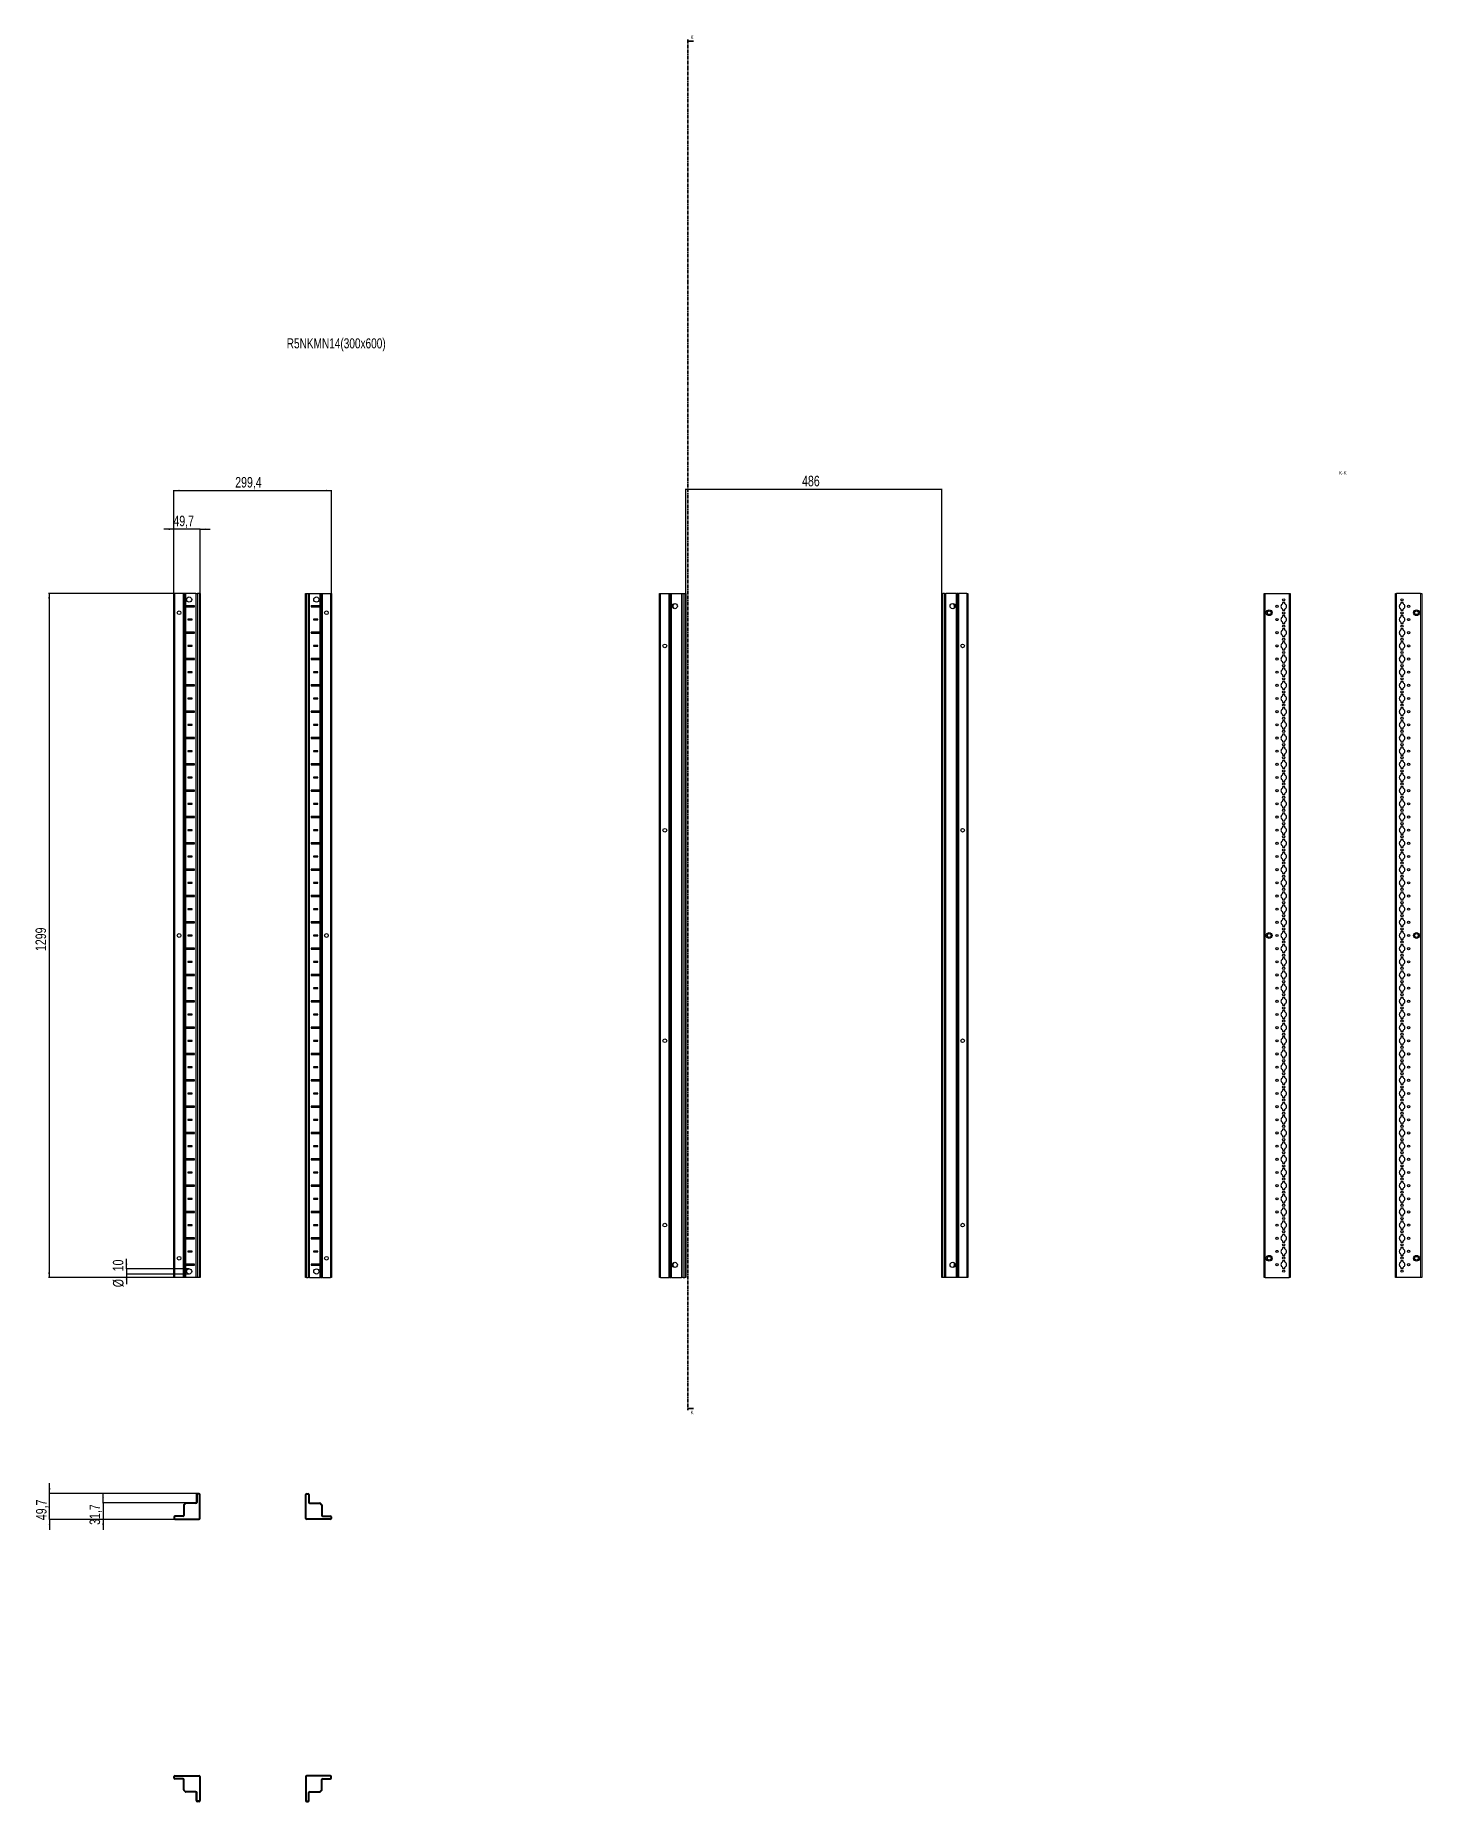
# Model space of a CAD drawing. Header units: millimetres. Extents: x -199 to 2434, y -1847 to 1507.
import ezdxf

# ---------------------------------------------------------------- set-up
doc = ezdxf.new("R2010")
doc.units = ezdxf.units.MM
doc.linetypes.add('CENTER', pattern=[10.16, 6.35, -1.27, 1.27, -1.27])
doc.layers.add('FORMAT', color=7, linetype='Continuous')
doc.styles.add('SLDTEXTSTYLE0', font='TXT', dxfattribs={"width": 0.75})
doc.dimstyles.new('SLDDIMSTYLE0', dxfattribs={"dimtxt": 20, "dimasz": 10, "dimexe": 0, "dimexo": 0.0625, "dimgap": 5, "dimtad": 2, "dimdec": 1, "dimrnd": 1e-09, "dimzin": 12, "dimdsep": 46, "dimtxsty": 'SLDTEXTSTYLE0', "dimsah": 1, "dimcen": 0.09, "dimadec": 0, "dimazin": 3, "dimtfac": 1, "dimtofl": 0, "dimtmove": 0, "dimatfit": 3, "dimfxl": 0, "dimfrac": 2, "dimtolj": 1, "dimtzin": 12, "dimarcsym": 0})
doc.dimstyles.new('SLDDIMSTYLE1', dxfattribs={"dimtxt": 20, "dimasz": 10, "dimexe": 0, "dimexo": 0.0625, "dimgap": 5, "dimtad": 2, "dimdec": 1, "dimrnd": 1e-09, "dimzin": 12, "dimdsep": 46, "dimtxsty": 'SLDTEXTSTYLE0', "dimsah": 1, "dimcen": 0.09, "dimadec": 0, "dimazin": 3, "dimtfac": 1, "dimtmove": 0, "dimatfit": 0, "dimfxl": 0, "dimfrac": 2, "dimtolj": 1, "dimtzin": 12, "dimarcsym": 0})

msp = doc.modelspace()

# ---------------------------------------------------------------- texts
at = {"color": 7, "linetype": 'Continuous', "char_height": 7, "attachment_point": 1, "style": 'SLDTEXTSTYLE0'}
for insert in [(1044.91, 1507.16), (1044.91, -1104.36)]:
    msp.add_mtext('K', dxfattribs=dict(at, insert=insert))
at = {"layer": 'FORMAT', "style": 'SLDTEXTSTYLE0'}
for s, insert, char_height, attachment_point in [('R5NKMN14(300x600)', (278.18, 931.72), 19.05, 1), ('K-K', (2283.75, 679.8), 7, 2)]:
    msp.add_mtext(s, dxfattribs=dict(at, insert=insert, char_height=char_height, attachment_point=attachment_point))

# ---------------------------------------------------------------- blocks, each defined once
blk = doc.blocks.new('_D')
at = {"layer": 'FORMAT'}
for p, q in [((86.4, 447.2), (-174.2, 447.2)), ((-173.2, 447.2), (-173.2, -851.8)), ((86.4, -851.8), (-174.2, -851.8))]:
    blk.add_line(p, q, dxfattribs=at)
for points in [[(-173.2, 447.2), (-174.7, 437.2), (-171.6, 437.2)], [(-173.2, -851.8), (-171.6, -841.8), (-174.7, -841.8)]]:
    blk.add_solid(points, dxfattribs=at)
at = {"layer": 'FORMAT', "insert": (-198.9, -231.8), "char_height": 20, "attachment_point": 1, "rotation": 90, "style": 'SLDTEXTSTYLE0'}
blk.add_mtext('1299', dxfattribs=at)
blk = doc.blocks.new('_D_1')
at = {"layer": 'FORMAT'}
for p, q in [((64, 447.2), (64, 643.6)), ((64, 642.6), (363.4, 642.6)), ((363.4, 447.2), (363.4, 643.6))]:
    blk.add_line(p, q, dxfattribs=at)
for points in [[(64, 642.6), (74, 641.1), (74, 644.2)], [(363.4, 642.6), (353.4, 644.2), (353.4, 641.1)]]:
    blk.add_solid(points, dxfattribs=at)
at = {"layer": 'FORMAT', "insert": (180.4, 668.4), "char_height": 20, "attachment_point": 1, "style": 'SLDTEXTSTYLE0'}
blk.add_mtext('299,4', dxfattribs=at)
blk = doc.blocks.new('_D_2')
at = {"layer": 'FORMAT'}
for p, q in [((64, 569.2), (44.7, 569.2)), ((64, 447.2), (64, 570.2)), ((113.7, 569.2), (64, 569.2)), ((113.7, 447.2), (113.7, 570.2)), ((113.7, 569.2), (132.9, 569.2))]:
    blk.add_line(p, q, dxfattribs=at)
for points in [[(64, 569.2), (54, 570.7), (54, 567.7)], [(113.7, 569.2), (123.7, 567.7), (123.7, 570.7)]]:
    blk.add_solid(points, dxfattribs=at)
at = {"layer": 'FORMAT', "insert": (63, 595), "char_height": 20, "attachment_point": 1, "style": 'SLDTEXTSTYLE0'}
blk.add_mtext('49,7', dxfattribs=at)
blk = doc.blocks.new('_D_3')
at = {"layer": 'FORMAT'}
for p, q in [((92.8, -835.3), (-27, -835.3)), ((-26, -835.3), (-26, -816.1)), ((-26, -835.3), (-26, -845.3)), ((92.8, -845.3), (-27, -845.3)), ((-26, -845.3), (-26, -864.5))]:
    blk.add_line(p, q, dxfattribs=at)
for points in [[(-26, -835.3), (-24.5, -825.3), (-27.6, -825.3)], [(-26, -845.3), (-27.6, -855.3), (-24.5, -855.3)]]:
    blk.add_solid(points, dxfattribs=at)
at = {"layer": 'FORMAT', "char_height": 20, "attachment_point": 1, "rotation": 90, "style": 'SLDTEXTSTYLE0'}
for s, insert in [('10', (-52.1, -840)), ('%%c', (-51.8, -870.2))]:
    blk.add_mtext(s, dxfattribs=dict(at, insert=insert))
blk = doc.blocks.new('_D_4')
at = {"layer": 'FORMAT'}
for p, q in [((1036, 447.2), (1036, 646)), ((1036, 645), (1522, 645)), ((1522, 447.2), (1522, 646))]:
    blk.add_line(p, q, dxfattribs=at)
for points in [[(1036, 645), (1046, 643.5), (1046, 646.5)], [(1522, 645), (1512, 646.5), (1512, 643.5)]]:
    blk.add_solid(points, dxfattribs=at)
at = {"layer": 'FORMAT', "insert": (1256.9, 670.8), "char_height": 20, "attachment_point": 1, "style": 'SLDTEXTSTYLE0'}
blk.add_mtext('486', dxfattribs=at)
blk = doc.blocks.new('_D_5')
at = {"layer": 'FORMAT'}
for p, q in [((108.5, -1261.8), (-173.2, -1261.8)), ((-172.2, -1261.8), (-172.2, -1242.5)), ((-172.2, -1311.5), (-172.2, -1261.8)), ((66, -1311.5), (-173.2, -1311.5)), ((-172.2, -1311.5), (-172.2, -1330.7))]:
    blk.add_line(p, q, dxfattribs=at)
for points in [[(-172.2, -1261.8), (-170.6, -1251.8), (-173.7, -1251.8)], [(-172.2, -1311.5), (-173.7, -1321.5), (-170.6, -1321.5)]]:
    blk.add_solid(points, dxfattribs=at)
at = {"layer": 'FORMAT', "insert": (-197.9, -1312.5), "char_height": 20, "attachment_point": 1, "rotation": 90, "style": 'SLDTEXTSTYLE0'}
blk.add_mtext('49,7', dxfattribs=at)
blk = doc.blocks.new('_D_6')
at = {"layer": 'FORMAT'}
for p, q in [((-70.5, -1279.8), (-70.5, -1260.5)), ((86.4, -1279.8), (-71.5, -1279.8)), ((-70.5, -1279.8), (-70.5, -1311.5)), ((66, -1311.5), (-71.5, -1311.5)), ((-70.5, -1311.5), (-70.5, -1330.7))]:
    blk.add_line(p, q, dxfattribs=at)
for points in [[(-70.5, -1279.8), (-69, -1269.8), (-72.1, -1269.8)], [(-70.5, -1311.5), (-72.1, -1321.5), (-69, -1321.5)]]:
    blk.add_solid(points, dxfattribs=at)
at = {"layer": 'FORMAT', "insert": (-96.3, -1321.5), "char_height": 20, "attachment_point": 1, "rotation": 90, "style": 'SLDTEXTSTYLE0'}
blk.add_mtext('31,7', dxfattribs=at)

# ---------------------------------------------------------------- dimensions: what is measured, and where the dimension line sits
at = {"layer": 'FORMAT'}
for base, p1, p2, angle, dimstyle, picture, middle in [((1522.02, 645), (1036.02, 447.21), (1522.02, 447.21), 0, 'SLDDIMSTYLE0', '_D_4', (1279.02, 645)), ((-173.15, -851.79), (86.42, 447.21), (86.42, -851.79), 90, 'SLDDIMSTYLE0', '_D', (-173.15, -202.29)), ((-172.17, -1261.77), (65.98, -1311.47), (108.48, -1261.77), 90, 'SLDDIMSTYLE1', '_D_5', (-172.17, -1286.62)), ((-70.54, -1311.47), (86.42, -1279.77), (65.98, -1311.47), 90, 'SLDDIMSTYLE1', '_D_6', (-70.54, -1295.62))]:
    dim = msp.add_linear_dim(base=base, p1=p1, p2=p2, angle=angle, dimstyle=dimstyle, dxfattribs=at)
    dim.commit()
    dim.dimension.update_dxf_attribs({"geometry": picture, "text_midpoint": middle, "dimtype": 160})
for base, p1, p2, dimstyle, picture, middle in [((363.38, 642.62), (63.98, 447.21), (363.38, 447.21), 'SLDDIMSTYLE0', '_D_1', (213.68, 642.62)), ((63.98, 569.21), (113.68, 447.21), (63.98, 447.21), 'SLDDIMSTYLE1', '_D_2', (88.83, 569.21))]:
    dim = msp.add_linear_dim(base=base, p1=p1, p2=p2, dimstyle=dimstyle, dxfattribs=at)
    dim.commit()
    dim.dimension.update_dxf_attribs({"geometry": picture, "text_midpoint": middle, "dimtype": 160})
dim = msp.add_linear_dim(base=(-26.02, -845.29), p1=(92.83, -835.29), p2=(92.83, -845.29), angle=90, text='%%c<>', dimstyle='SLDDIMSTYLE1', dxfattribs=at)
dim.commit()
dim.dimension.update_dxf_attribs({"geometry": '_D_3', "text_midpoint": (-26.02, -840.29), "dimtype": 160})

# ---------------------------------------------------------------- linework, layer by layer
at = {"color": 7, "linetype": 'CENTER', "lineweight": 35}
msp.add_line((1039.75, 1499.09), (1039.75, -1103.67), dxfattribs=at)
at = {"color": 7, "linetype": 'Continuous', "lineweight": 35}
for p, q in [((1050.39, 1496.09), (1039.75, 1496.09)), ((1050.39, -1100.67), (1039.75, -1100.67))]:
    msp.add_line(p, q, dxfattribs=at)
at = {"color": 7, "linetype": 'Continuous', "lineweight": 25}
for p, q in [((63.98, -851.79), (63.98, 447.21)), ((63.98, 447.21), (65.98, 447.21)), ((81.33, 447.21), (65.98, 447.21)), ((81.33, 447.21), (81.98, 447.21)), ((81.98, -851.79), (81.98, 447.21)), ((81.98, 447.21), (82.56, 447.21)), ((83.77, 447.21), (82.56, 447.21)), ((83.77, -851.79), (83.77, 447.21)), ((83.8, 447.21), (83.77, 447.21)), ((83.8, -851.79), (83.8, 447.21)), ((85.01, 447.21), (83.8, 447.21)), ((85.01, 447.21), (86.42, 447.21)), ((105.83, 447.21), (86.42, 447.21)), ((105.83, 447.21), (106.48, 447.21)), ((106.48, -851.79), (106.48, 447.21)), ((106.48, 447.21), (108.48, 447.21)), ((111.68, 447.21), (108.48, 447.21)), ((111.68, 447.21), (113.68, 447.21)), ((113.68, 447.21), (113.68, -851.79)), ((313.68, -851.79), (313.68, 447.21)), ((313.68, 447.21), (315.68, 447.21)), ((315.68, 447.21), (318.88, 447.21)), ((318.88, 447.21), (320.88, 447.21)), ((320.88, 447.21), (320.88, -851.79)), ((320.88, 447.21), (321.53, 447.21)), ((321.53, 447.21), (340.93, 447.21)), ((340.93, 447.21), (342.34, 447.21)), ((342.34, 447.21), (343.55, 447.21)), ((343.55, 447.21), (343.55, -851.79)), ((343.55, 447.21), (343.58, 447.21)), ((343.58, 447.21), (343.58, -851.79)), ((343.58, 447.21), (344.79, 447.21)), ((344.79, 447.21), (345.38, 447.21)), ((345.38, 447.21), (345.38, -851.79)), ((345.38, 447.21), (346.03, 447.21)), ((346.03, 447.21), (361.38, 447.21)), ((361.38, 447.21), (363.38, 447.21)), ((363.38, 447.21), (363.38, -851.79)), ((986.32, -851.79), (986.32, 447.21)), ((986.32, 447.21), (988.32, 447.21)), ((988.32, 447.21), (1003.67, 447.21)), ((1003.67, 447.21), (1004.32, 447.21)), ((1004.32, 423.46), (1004.32, 447.21)), ((1004.32, 447.21), (1004.9, 447.21)), ((1004.9, 447.21), (1006.11, 447.21)), ((1006.11, 447.21), (1006.11, -851.79)), ((1006.11, 447.21), (1006.14, 447.21)), ((1006.14, 447.21), (1006.14, -851.79)), ((1006.14, 447.21), (1007.35, 447.21)), ((1007.35, 447.21), (1008.76, 447.21)), ((1008.76, 447.21), (1028.17, 447.21)), ((1028.17, 447.21), (1028.82, 447.21)), ((1028.82, -851.79), (1028.82, 447.21)), ((1028.82, 447.21), (1030.82, 447.21)), ((1030.82, 447.21), (1034.02, 447.21)), ((1034.02, 447.21), (1036.02, 447.21)), ((1036.02, 447.21), (1036.02, -851.79)), ((1522.02, -851.79), (1522.02, 447.21)), ((1522.02, 447.21), (1524.02, 447.21)), ((1527.22, 447.21), (1524.02, 447.21)), ((1527.22, 447.21), (1529.22, 447.21)), ((1529.22, 447.21), (1529.22, -851.79)), ((1529.22, 447.21), (1529.87, 447.21)), ((1549.27, 447.21), (1529.87, 447.21)), ((1549.27, 447.21), (1550.68, 447.21)), ((1551.89, 447.21), (1550.68, 447.21)), ((1551.89, -851.79), (1551.89, 447.21)), ((1551.92, 447.21), (1551.89, 447.21)), ((1551.92, -851.79), (1551.92, 447.21)), ((1553.13, 447.21), (1551.92, 447.21)), ((1553.13, 447.21), (1553.72, 447.21)), ((1553.72, 447.21), (1553.72, 423.46)), ((1553.72, 447.21), (1554.37, 447.21)), ((1569.72, 447.21), (1554.37, 447.21)), ((1569.72, 447.21), (1571.72, 447.21)), ((1571.72, 447.21), (1571.72, -851.79)), ((2134.12, -851.79), (2134.12, 447.21)), ((2134.12, 447.21), (2136.12, 447.21)), ((2136.12, 447.21), (2181.82, 447.21)), ((2181.82, 447.21), (2183.82, 447.21)), ((2183.82, 447.21), (2183.82, -851.79)), ((2383.82, -851.79), (2383.82, 447.21)), ((2383.82, 447.21), (2385.82, 447.21)), ((2431.52, 447.21), (2385.82, 447.21)), ((2431.52, 447.21), (2433.52, 447.21)), ((2433.52, 447.21), (2433.52, -851.79)), ((85.93, 423.35), (85.93, 422.06)), ((86.58, 422.71), (85.93, 423.35)), ((86.58, 422.71), (85.93, 422.06)), ((102.83, 423.46), (86.42, 423.46)), ((86.42, 421.96), (102.83, 421.96)), ((102.08, 422.71), (86.58, 422.71)), ((102.08, 422.71), (102.83, 423.46)), ((102.08, 422.71), (102.83, 421.96)), ((102.83, 421.96), (102.83, 423.46)), ((340.93, 423.46), (324.53, 423.46)), ((324.53, 423.46), (324.53, 421.96)), ((325.28, 422.71), (324.53, 423.46)), ((325.28, 422.71), (324.53, 421.96)), ((324.53, 421.96), (340.93, 421.96)), ((325.28, 422.71), (340.78, 422.71)), ((340.78, 422.71), (341.42, 423.35)), ((340.78, 422.71), (341.42, 422.06)), ((341.42, 422.06), (341.42, 423.35)), ((1004.38, 423.35), (1004.32, 423.46)), ((1004.32, 423.46), (1004.32, 421.96)), ((1004.32, 421.96), (1004.38, 422.06)), ((1004.32, 373.46), (1004.32, 421.96)), ((1004.38, 422.06), (1004.38, 423.35)), ((1014.37, 427.73), (1014.37, 428.14)), ((1543.67, 428.14), (1543.67, 427.73)), ((1553.72, 423.46), (1553.66, 423.35)), ((1553.66, 423.35), (1553.66, 422.06)), ((1553.66, 422.06), (1553.72, 421.96)), ((1553.72, 421.96), (1553.72, 423.46)), ((1553.72, 421.96), (1553.72, 373.46)), ((2169.17, 429.61), (2169.17, 427.73)), ((2169.17, 417.68), (2169.17, 415.81)), ((2169.17, 404.61), (2169.17, 402.73)), ((2173.27, 430.11), (2169.67, 430.11)), ((2169.67, 415.31), (2173.27, 415.31)), ((2173.27, 405.11), (2169.67, 405.11)), ((2173.77, 427.73), (2173.77, 429.61)), ((2173.77, 415.81), (2173.77, 417.68)), ((2173.77, 402.73), (2173.77, 404.61)), ((2393.87, 429.61), (2393.87, 427.73)), ((2393.87, 417.68), (2393.87, 415.81)), ((2393.87, 404.61), (2393.87, 402.73)), ((2397.97, 430.11), (2394.37, 430.11)), ((2394.37, 415.31), (2397.97, 415.31)), ((2397.97, 405.11), (2394.37, 405.11)), ((2398.47, 427.73), (2398.47, 429.61)), ((2398.47, 415.81), (2398.47, 417.68)), ((2398.47, 402.73), (2398.47, 404.61)), ((85.93, 373.35), (85.93, 372.06)), ((86.58, 372.71), (85.93, 373.35)), ((86.58, 372.71), (85.93, 372.06)), ((102.83, 373.46), (86.42, 373.46)), ((86.42, 371.96), (102.83, 371.96)), ((102.08, 372.71), (86.58, 372.71)), ((98.33, 398.46), (90.33, 398.46)), ((90.33, 398.46), (90.33, 396.96)), ((91.08, 397.71), (90.33, 398.46)), ((91.08, 397.71), (90.33, 396.96)), ((90.33, 396.96), (98.33, 396.96)), ((97.58, 397.71), (91.08, 397.71)), ((97.58, 397.71), (98.33, 398.46)), ((97.58, 397.71), (98.33, 396.96)), ((98.33, 396.96), (98.33, 398.46)), ((102.08, 372.71), (102.83, 373.46)), ((102.08, 372.71), (102.83, 371.96)), ((102.83, 371.96), (102.83, 373.46)), ((325.28, 372.71), (324.53, 373.46)), ((324.53, 373.46), (324.53, 371.96)), ((340.93, 373.46), (324.53, 373.46)), ((325.28, 372.71), (324.53, 371.96)), ((324.53, 371.96), (340.93, 371.96)), ((325.28, 372.71), (340.78, 372.71)), ((329.78, 397.71), (329.03, 398.46)), ((329.03, 398.46), (329.03, 396.96)), ((337.03, 398.46), (329.03, 398.46)), ((329.78, 397.71), (329.03, 396.96)), ((329.03, 396.96), (337.03, 396.96)), ((329.78, 397.71), (336.28, 397.71)), ((336.28, 397.71), (337.03, 398.46)), ((336.28, 397.71), (337.03, 396.96)), ((337.03, 396.96), (337.03, 398.46)), ((340.78, 372.71), (341.42, 373.35)), ((340.78, 372.71), (341.42, 372.06)), ((341.42, 372.06), (341.42, 373.35)), ((1004.38, 373.35), (1004.32, 373.46)), ((1004.32, 373.46), (1004.32, 371.96)), ((1004.32, 371.96), (1004.38, 372.06)), ((1004.32, 323.46), (1004.32, 371.96)), ((1004.38, 372.06), (1004.38, 373.35)), ((1553.72, 373.46), (1553.66, 373.35)), ((1553.66, 373.35), (1553.66, 372.06)), ((1553.66, 372.06), (1553.72, 371.96)), ((1553.72, 371.96), (1553.72, 373.46)), ((1553.72, 371.96), (1553.72, 323.46)), ((2169.17, 392.68), (2169.17, 390.81)), ((2169.17, 379.61), (2169.17, 377.73)), ((2169.67, 390.31), (2173.27, 390.31)), ((2173.27, 380.11), (2169.67, 380.11)), ((2173.77, 390.81), (2173.77, 392.68)), ((2173.77, 377.73), (2173.77, 379.61)), ((2393.87, 392.68), (2393.87, 390.81)), ((2393.87, 379.61), (2393.87, 377.73)), ((2394.37, 390.31), (2397.97, 390.31)), ((2397.97, 380.11), (2394.37, 380.11)), ((2398.47, 390.81), (2398.47, 392.68)), ((2398.47, 377.73), (2398.47, 379.61)), ((98.33, 348.46), (90.33, 348.46)), ((90.33, 348.46), (90.33, 346.96)), ((91.08, 347.71), (90.33, 348.46)), ((91.08, 347.71), (90.33, 346.96)), ((90.33, 346.96), (98.33, 346.96)), ((97.58, 347.71), (91.08, 347.71)), ((97.58, 347.71), (98.33, 348.46)), ((97.58, 347.71), (98.33, 346.96)), ((98.33, 346.96), (98.33, 348.46)), ((329.78, 347.71), (329.03, 348.46)), ((337.03, 348.46), (329.03, 348.46)), ((329.03, 348.46), (329.03, 346.96)), ((329.78, 347.71), (329.03, 346.96)), ((329.03, 346.96), (337.03, 346.96)), ((329.78, 347.71), (336.28, 347.71)), ((336.28, 347.71), (337.03, 348.46)), ((336.28, 347.71), (337.03, 346.96)), ((337.03, 346.96), (337.03, 348.46)), ((2169.17, 367.68), (2169.17, 365.81)), ((2169.17, 354.61), (2169.17, 352.73)), ((2169.17, 342.68), (2169.17, 340.81)), ((2169.67, 365.31), (2173.27, 365.31)), ((2173.27, 355.11), (2169.67, 355.11)), ((2169.67, 340.31), (2173.27, 340.31)), ((2173.77, 365.81), (2173.77, 367.68)), ((2173.77, 352.73), (2173.77, 354.61)), ((2173.77, 340.81), (2173.77, 342.68)), ((2393.87, 367.68), (2393.87, 365.81)), ((2393.87, 354.61), (2393.87, 352.73)), ((2393.87, 342.68), (2393.87, 340.81)), ((2394.37, 365.31), (2397.97, 365.31)), ((2397.97, 355.11), (2394.37, 355.11)), ((2394.37, 340.31), (2397.97, 340.31)), ((2398.47, 365.81), (2398.47, 367.68)), ((2398.47, 352.73), (2398.47, 354.61)), ((2398.47, 340.81), (2398.47, 342.68)), ((85.93, 323.35), (85.93, 322.06)), ((86.58, 322.71), (85.93, 323.35)), ((86.58, 322.71), (85.93, 322.06)), ((102.83, 323.46), (86.42, 323.46)), ((86.42, 321.96), (102.83, 321.96)), ((102.08, 322.71), (86.58, 322.71)), ((102.08, 322.71), (102.83, 323.46)), ((102.08, 322.71), (102.83, 321.96)), ((102.83, 321.96), (102.83, 323.46)), ((325.28, 322.71), (324.53, 323.46)), ((340.93, 323.46), (324.53, 323.46)), ((324.53, 323.46), (324.53, 321.96)), ((325.28, 322.71), (324.53, 321.96)), ((324.53, 321.96), (340.93, 321.96)), ((325.28, 322.71), (340.78, 322.71)), ((340.78, 322.71), (341.42, 323.35)), ((340.78, 322.71), (341.42, 322.06)), ((341.42, 322.06), (341.42, 323.35)), ((1004.38, 323.35), (1004.32, 323.46)), ((1004.32, 323.46), (1004.32, 321.96)), ((1004.32, 321.96), (1004.38, 322.06)), ((1004.32, 273.46), (1004.32, 321.96)), ((1004.38, 322.06), (1004.38, 323.35)), ((1553.72, 323.46), (1553.66, 323.35)), ((1553.66, 323.35), (1553.66, 322.06)), ((1553.66, 322.06), (1553.72, 321.96)), ((1553.72, 321.96), (1553.72, 323.46)), ((1553.72, 321.96), (1553.72, 273.46)), ((2169.17, 329.61), (2169.17, 327.73)), ((2169.17, 317.68), (2169.17, 315.81)), ((2169.17, 304.61), (2169.17, 302.73)), ((2173.27, 330.11), (2169.67, 330.11)), ((2169.67, 315.31), (2173.27, 315.31)), ((2173.27, 305.11), (2169.67, 305.11)), ((2173.77, 327.73), (2173.77, 329.61)), ((2173.77, 315.81), (2173.77, 317.68)), ((2173.77, 302.73), (2173.77, 304.61)), ((2393.87, 329.61), (2393.87, 327.73)), ((2393.87, 317.68), (2393.87, 315.81)), ((2393.87, 304.61), (2393.87, 302.73)), ((2397.97, 330.11), (2394.37, 330.11)), ((2394.37, 315.31), (2397.97, 315.31)), ((2397.97, 305.11), (2394.37, 305.11)), ((2398.47, 327.73), (2398.47, 329.61)), ((2398.47, 315.81), (2398.47, 317.68)), ((2398.47, 302.73), (2398.47, 304.61)), ((85.93, 273.35), (85.93, 272.06)), ((86.58, 272.71), (85.93, 273.35)), ((86.58, 272.71), (85.93, 272.06)), ((102.83, 273.46), (86.42, 273.46)), ((86.42, 271.96), (102.83, 271.96)), ((102.08, 272.71), (86.58, 272.71)), ((98.33, 298.46), (90.33, 298.46)), ((90.33, 298.46), (90.33, 296.96)), ((91.08, 297.71), (90.33, 298.46)), ((91.08, 297.71), (90.33, 296.96)), ((90.33, 296.96), (98.33, 296.96)), ((97.58, 297.71), (91.08, 297.71)), ((97.58, 297.71), (98.33, 298.46)), ((97.58, 297.71), (98.33, 296.96)), ((98.33, 296.96), (98.33, 298.46)), ((102.08, 272.71), (102.83, 273.46)), ((102.08, 272.71), (102.83, 271.96)), ((102.83, 271.96), (102.83, 273.46)), ((325.28, 272.71), (324.53, 273.46)), ((324.53, 273.46), (324.53, 271.96)), ((340.93, 273.46), (324.53, 273.46)), ((325.28, 272.71), (324.53, 271.96)), ((324.53, 271.96), (340.93, 271.96)), ((325.28, 272.71), (340.78, 272.71)), ((329.78, 297.71), (329.03, 298.46)), ((337.03, 298.46), (329.03, 298.46)), ((329.03, 298.46), (329.03, 296.96)), ((329.78, 297.71), (329.03, 296.96)), ((329.03, 296.96), (337.03, 296.96)), ((329.78, 297.71), (336.28, 297.71)), ((336.28, 297.71), (337.03, 298.46)), ((336.28, 297.71), (337.03, 296.96)), ((337.03, 296.96), (337.03, 298.46)), ((340.78, 272.71), (341.42, 273.35)), ((340.78, 272.71), (341.42, 272.06)), ((341.42, 272.06), (341.42, 273.35)), ((1004.38, 273.35), (1004.32, 273.46)), ((1004.32, 273.46), (1004.32, 271.96)), ((1004.32, 271.96), (1004.38, 272.06)), ((1004.32, 223.46), (1004.32, 271.96)), ((1004.38, 272.06), (1004.38, 273.35)), ((1553.72, 273.46), (1553.66, 273.35)), ((1553.66, 273.35), (1553.66, 272.06)), ((1553.66, 272.06), (1553.72, 271.96)), ((1553.72, 271.96), (1553.72, 273.46)), ((1553.72, 271.96), (1553.72, 223.46)), ((2169.17, 292.68), (2169.17, 290.81)), ((2169.17, 279.61), (2169.17, 277.73)), ((2169.67, 290.31), (2173.27, 290.31)), ((2173.27, 280.11), (2169.67, 280.11)), ((2173.77, 290.81), (2173.77, 292.68)), ((2173.77, 277.73), (2173.77, 279.61)), ((2393.87, 292.68), (2393.87, 290.81)), ((2393.87, 279.61), (2393.87, 277.73)), ((2394.37, 290.31), (2397.97, 290.31)), ((2397.97, 280.11), (2394.37, 280.11)), ((2398.47, 290.81), (2398.47, 292.68)), ((2398.47, 277.73), (2398.47, 279.61)), ((98.33, 248.46), (90.33, 248.46)), ((90.33, 248.46), (90.33, 246.96)), ((91.08, 247.71), (90.33, 248.46)), ((91.08, 247.71), (90.33, 246.96)), ((90.33, 246.96), (98.33, 246.96)), ((97.58, 247.71), (91.08, 247.71)), ((97.58, 247.71), (98.33, 248.46)), ((97.58, 247.71), (98.33, 246.96)), ((98.33, 246.96), (98.33, 248.46)), ((337.03, 248.46), (329.03, 248.46)), ((329.03, 248.46), (329.03, 246.96)), ((329.78, 247.71), (329.03, 248.46)), ((329.78, 247.71), (329.03, 246.96)), ((329.03, 246.96), (337.03, 246.96)), ((329.78, 247.71), (336.28, 247.71)), ((336.28, 247.71), (337.03, 248.46)), ((336.28, 247.71), (337.03, 246.96)), ((337.03, 246.96), (337.03, 248.46)), ((2169.17, 267.68), (2169.17, 265.81)), ((2169.17, 254.61), (2169.17, 252.73)), ((2169.17, 242.68), (2169.17, 240.81)), ((2169.67, 265.31), (2173.27, 265.31)), ((2173.27, 255.11), (2169.67, 255.11)), ((2169.67, 240.31), (2173.27, 240.31)), ((2173.77, 265.81), (2173.77, 267.68)), ((2173.77, 252.73), (2173.77, 254.61)), ((2173.77, 240.81), (2173.77, 242.68)), ((2393.87, 267.68), (2393.87, 265.81)), ((2393.87, 254.61), (2393.87, 252.73)), ((2393.87, 242.68), (2393.87, 240.81)), ((2394.37, 265.31), (2397.97, 265.31)), ((2397.97, 255.11), (2394.37, 255.11)), ((2394.37, 240.31), (2397.97, 240.31)), ((2398.47, 265.81), (2398.47, 267.68)), ((2398.47, 252.73), (2398.47, 254.61)), ((2398.47, 240.81), (2398.47, 242.68)), ((85.93, 223.35), (85.93, 222.06)), ((86.58, 222.71), (85.93, 223.35)), ((86.58, 222.71), (85.93, 222.06)), ((102.83, 223.46), (86.42, 223.46)), ((86.42, 221.96), (102.83, 221.96)), ((102.08, 222.71), (86.58, 222.71)), ((102.08, 222.71), (102.83, 223.46)), ((102.08, 222.71), (102.83, 221.96)), ((102.83, 221.96), (102.83, 223.46)), ((340.93, 223.46), (324.53, 223.46)), ((324.53, 223.46), (324.53, 221.96)), ((325.28, 222.71), (324.53, 223.46)), ((325.28, 222.71), (324.53, 221.96)), ((324.53, 221.96), (340.93, 221.96)), ((325.28, 222.71), (340.78, 222.71)), ((340.78, 222.71), (341.42, 223.35)), ((340.78, 222.71), (341.42, 222.06)), ((341.42, 222.06), (341.42, 223.35)), ((1004.38, 223.35), (1004.32, 223.46)), ((1004.32, 223.46), (1004.32, 221.96)), ((1004.32, 221.96), (1004.38, 222.06)), ((1004.32, 173.46), (1004.32, 221.96)), ((1004.38, 222.06), (1004.38, 223.35)), ((1553.72, 223.46), (1553.66, 223.35)), ((1553.66, 223.35), (1553.66, 222.06)), ((1553.66, 222.06), (1553.72, 221.96)), ((1553.72, 221.96), (1553.72, 223.46)), ((1553.72, 221.96), (1553.72, 173.46)), ((2169.17, 229.61), (2169.17, 227.73)), ((2169.17, 217.68), (2169.17, 215.81)), ((2169.17, 204.61), (2169.17, 202.73)), ((2173.27, 230.11), (2169.67, 230.11)), ((2169.67, 215.31), (2173.27, 215.31)), ((2173.27, 205.11), (2169.67, 205.11)), ((2173.77, 227.73), (2173.77, 229.61)), ((2173.77, 215.81), (2173.77, 217.68)), ((2173.77, 202.73), (2173.77, 204.61)), ((2393.87, 229.61), (2393.87, 227.73)), ((2393.87, 217.68), (2393.87, 215.81)), ((2393.87, 204.61), (2393.87, 202.73)), ((2397.97, 230.11), (2394.37, 230.11)), ((2394.37, 215.31), (2397.97, 215.31)), ((2397.97, 205.11), (2394.37, 205.11)), ((2398.47, 227.73), (2398.47, 229.61)), ((2398.47, 215.81), (2398.47, 217.68)), ((2398.47, 202.73), (2398.47, 204.61)), ((85.93, 173.35), (85.93, 172.06)), ((86.58, 172.71), (85.93, 173.35)), ((86.58, 172.71), (85.93, 172.06)), ((102.83, 173.46), (86.42, 173.46)), ((86.42, 171.96), (102.83, 171.96)), ((102.08, 172.71), (86.58, 172.71)), ((98.33, 198.46), (90.33, 198.46)), ((90.33, 198.46), (90.33, 196.96)), ((91.08, 197.71), (90.33, 198.46)), ((91.08, 197.71), (90.33, 196.96)), ((90.33, 196.96), (98.33, 196.96)), ((97.58, 197.71), (91.08, 197.71)), ((97.58, 197.71), (98.33, 198.46)), ((97.58, 197.71), (98.33, 196.96)), ((98.33, 196.96), (98.33, 198.46)), ((102.08, 172.71), (102.83, 173.46)), ((102.08, 172.71), (102.83, 171.96)), ((102.83, 171.96), (102.83, 173.46)), ((340.93, 173.46), (324.53, 173.46)), ((324.53, 173.46), (324.53, 171.96)), ((325.28, 172.71), (324.53, 173.46)), ((325.28, 172.71), (324.53, 171.96)), ((324.53, 171.96), (340.93, 171.96)), ((325.28, 172.71), (340.78, 172.71)), ((337.03, 198.46), (329.03, 198.46)), ((329.03, 198.46), (329.03, 196.96)), ((329.78, 197.71), (329.03, 198.46)), ((329.78, 197.71), (329.03, 196.96)), ((329.03, 196.96), (337.03, 196.96)), ((329.78, 197.71), (336.28, 197.71)), ((336.28, 197.71), (337.03, 198.46)), ((336.28, 197.71), (337.03, 196.96)), ((337.03, 196.96), (337.03, 198.46)), ((340.78, 172.71), (341.42, 173.35)), ((340.78, 172.71), (341.42, 172.06)), ((341.42, 172.06), (341.42, 173.35)), ((1004.38, 173.35), (1004.32, 173.46)), ((1004.32, 173.46), (1004.32, 171.96)), ((1004.32, 171.96), (1004.38, 172.06)), ((1004.32, 123.46), (1004.32, 171.96)), ((1004.38, 172.06), (1004.38, 173.35)), ((1553.72, 173.46), (1553.66, 173.35)), ((1553.66, 173.35), (1553.66, 172.06)), ((1553.66, 172.06), (1553.72, 171.96)), ((1553.72, 171.96), (1553.72, 173.46)), ((1553.72, 171.96), (1553.72, 123.46)), ((2169.17, 192.68), (2169.17, 190.81)), ((2169.17, 179.61), (2169.17, 177.73)), ((2169.67, 190.31), (2173.27, 190.31)), ((2173.27, 180.11), (2169.67, 180.11)), ((2173.77, 190.81), (2173.77, 192.68)), ((2173.77, 177.73), (2173.77, 179.61)), ((2393.87, 192.68), (2393.87, 190.81)), ((2393.87, 179.61), (2393.87, 177.73)), ((2394.37, 190.31), (2397.97, 190.31)), ((2397.97, 180.11), (2394.37, 180.11)), ((2398.47, 190.81), (2398.47, 192.68)), ((2398.47, 177.73), (2398.47, 179.61)), ((98.33, 148.46), (90.33, 148.46)), ((90.33, 148.46), (90.33, 146.96)), ((91.08, 147.71), (90.33, 148.46)), ((91.08, 147.71), (90.33, 146.96)), ((90.33, 146.96), (98.33, 146.96)), ((97.58, 147.71), (91.08, 147.71)), ((97.58, 147.71), (98.33, 148.46)), ((97.58, 147.71), (98.33, 146.96)), ((98.33, 146.96), (98.33, 148.46)), ((337.03, 148.46), (329.03, 148.46)), ((329.03, 148.46), (329.03, 146.96)), ((329.78, 147.71), (329.03, 148.46)), ((329.78, 147.71), (329.03, 146.96)), ((329.03, 146.96), (337.03, 146.96)), ((329.78, 147.71), (336.28, 147.71)), ((336.28, 147.71), (337.03, 148.46)), ((336.28, 147.71), (337.03, 146.96)), ((337.03, 146.96), (337.03, 148.46)), ((2169.17, 167.68), (2169.17, 165.81)), ((2169.17, 154.61), (2169.17, 152.73)), ((2169.17, 142.68), (2169.17, 140.81)), ((2169.67, 165.31), (2173.27, 165.31)), ((2173.27, 155.11), (2169.67, 155.11)), ((2169.67, 140.31), (2173.27, 140.31)), ((2173.77, 165.81), (2173.77, 167.68)), ((2173.77, 152.73), (2173.77, 154.61)), ((2173.77, 140.81), (2173.77, 142.68)), ((2393.87, 167.68), (2393.87, 165.81)), ((2393.87, 154.61), (2393.87, 152.73)), ((2393.87, 142.68), (2393.87, 140.81)), ((2394.37, 165.31), (2397.97, 165.31)), ((2397.97, 155.11), (2394.37, 155.11)), ((2394.37, 140.31), (2397.97, 140.31)), ((2398.47, 165.81), (2398.47, 167.68)), ((2398.47, 152.73), (2398.47, 154.61)), ((2398.47, 140.81), (2398.47, 142.68)), ((85.93, 123.35), (85.93, 122.06)), ((86.58, 122.71), (85.93, 123.35)), ((86.58, 122.71), (85.93, 122.06)), ((102.83, 123.46), (86.42, 123.46)), ((86.42, 121.96), (102.83, 121.96)), ((102.08, 122.71), (86.58, 122.71)), ((102.08, 122.71), (102.83, 123.46)), ((102.08, 122.71), (102.83, 121.96)), ((102.83, 121.96), (102.83, 123.46)), ((340.93, 123.46), (324.53, 123.46)), ((324.53, 123.46), (324.53, 121.96)), ((325.28, 122.71), (324.53, 123.46)), ((325.28, 122.71), (324.53, 121.96)), ((324.53, 121.96), (340.93, 121.96)), ((325.28, 122.71), (340.78, 122.71)), ((340.78, 122.71), (341.42, 123.35)), ((340.78, 122.71), (341.42, 122.06)), ((341.42, 122.06), (341.42, 123.35)), ((1004.38, 123.35), (1004.32, 123.46)), ((1004.32, 123.46), (1004.32, 121.96)), ((1004.32, 121.96), (1004.38, 122.06)), ((1004.32, 73.46), (1004.32, 121.96)), ((1004.38, 122.06), (1004.38, 123.35)), ((1553.72, 123.46), (1553.66, 123.35)), ((1553.66, 123.35), (1553.66, 122.06)), ((1553.66, 122.06), (1553.72, 121.96)), ((1553.72, 121.96), (1553.72, 123.46)), ((1553.72, 121.96), (1553.72, 73.46)), ((2169.17, 129.61), (2169.17, 127.73)), ((2169.17, 117.68), (2169.17, 115.81)), ((2169.17, 104.61), (2169.17, 102.73)), ((2173.27, 130.11), (2169.67, 130.11)), ((2169.67, 115.31), (2173.27, 115.31)), ((2173.27, 105.11), (2169.67, 105.11)), ((2173.77, 127.73), (2173.77, 129.61)), ((2173.77, 115.81), (2173.77, 117.68)), ((2173.77, 102.73), (2173.77, 104.61)), ((2393.87, 129.61), (2393.87, 127.73)), ((2393.87, 117.68), (2393.87, 115.81)), ((2393.87, 104.61), (2393.87, 102.73)), ((2397.97, 130.11), (2394.37, 130.11)), ((2394.37, 115.31), (2397.97, 115.31)), ((2397.97, 105.11), (2394.37, 105.11)), ((2398.47, 127.73), (2398.47, 129.61)), ((2398.47, 115.81), (2398.47, 117.68)), ((2398.47, 102.73), (2398.47, 104.61)), ((85.93, 73.35), (85.93, 72.06)), ((86.58, 72.71), (85.93, 73.35)), ((86.58, 72.71), (85.93, 72.06)), ((102.83, 73.46), (86.42, 73.46)), ((86.42, 71.96), (102.83, 71.96)), ((102.08, 72.71), (86.58, 72.71)), ((98.33, 98.46), (90.33, 98.46)), ((90.33, 98.46), (90.33, 96.96)), ((91.08, 97.71), (90.33, 98.46)), ((91.08, 97.71), (90.33, 96.96)), ((90.33, 96.96), (98.33, 96.96)), ((97.58, 97.71), (91.08, 97.71)), ((97.58, 97.71), (98.33, 98.46)), ((97.58, 97.71), (98.33, 96.96)), ((98.33, 96.96), (98.33, 98.46)), ((102.08, 72.71), (102.83, 73.46)), ((102.08, 72.71), (102.83, 71.96)), ((102.83, 71.96), (102.83, 73.46)), ((340.93, 73.46), (324.53, 73.46)), ((324.53, 73.46), (324.53, 71.96)), ((325.28, 72.71), (324.53, 73.46)), ((325.28, 72.71), (324.53, 71.96)), ((324.53, 71.96), (340.93, 71.96)), ((325.28, 72.71), (340.78, 72.71)), ((337.03, 98.46), (329.03, 98.46)), ((329.03, 98.46), (329.03, 96.96)), ((329.78, 97.71), (329.03, 98.46)), ((329.78, 97.71), (329.03, 96.96)), ((329.03, 96.96), (337.03, 96.96)), ((329.78, 97.71), (336.28, 97.71)), ((336.28, 97.71), (337.03, 98.46)), ((336.28, 97.71), (337.03, 96.96)), ((337.03, 96.96), (337.03, 98.46)), ((340.78, 72.71), (341.42, 73.35)), ((340.78, 72.71), (341.42, 72.06)), ((341.42, 72.06), (341.42, 73.35)), ((1004.38, 73.35), (1004.32, 73.46)), ((1004.32, 73.46), (1004.32, 71.96)), ((1004.32, 71.96), (1004.38, 72.06)), ((1004.32, 23.46), (1004.32, 71.96)), ((1004.38, 72.06), (1004.38, 73.35)), ((1553.72, 73.46), (1553.66, 73.35)), ((1553.66, 73.35), (1553.66, 72.06)), ((1553.66, 72.06), (1553.72, 71.96)), ((1553.72, 71.96), (1553.72, 73.46)), ((1553.72, 71.96), (1553.72, 23.46)), ((2169.17, 92.68), (2169.17, 90.81)), ((2169.17, 79.61), (2169.17, 77.73)), ((2169.17, 67.68), (2169.17, 65.81)), ((2169.67, 90.31), (2173.27, 90.31)), ((2173.27, 80.11), (2169.67, 80.11)), ((2173.77, 90.81), (2173.77, 92.68)), ((2173.77, 77.73), (2173.77, 79.61)), ((2173.77, 65.81), (2173.77, 67.68)), ((2393.87, 92.68), (2393.87, 90.81)), ((2393.87, 79.61), (2393.87, 77.73)), ((2393.87, 67.68), (2393.87, 65.81)), ((2394.37, 90.31), (2397.97, 90.31)), ((2397.97, 80.11), (2394.37, 80.11)), ((2398.47, 90.81), (2398.47, 92.68)), ((2398.47, 77.73), (2398.47, 79.61)), ((2398.47, 65.81), (2398.47, 67.68)), ((98.33, 48.46), (90.33, 48.46)), ((90.33, 48.46), (90.33, 46.96)), ((91.08, 47.71), (90.33, 48.46)), ((91.08, 47.71), (90.33, 46.96)), ((90.33, 46.96), (98.33, 46.96)), ((97.58, 47.71), (91.08, 47.71)), ((97.58, 47.71), (98.33, 48.46)), ((97.58, 47.71), (98.33, 46.96)), ((98.33, 46.96), (98.33, 48.46)), ((337.03, 48.46), (329.03, 48.46)), ((329.03, 48.46), (329.03, 46.96)), ((329.78, 47.71), (329.03, 48.46)), ((329.78, 47.71), (329.03, 46.96)), ((329.03, 46.96), (337.03, 46.96)), ((329.78, 47.71), (336.28, 47.71)), ((336.28, 47.71), (337.03, 48.46)), ((336.28, 47.71), (337.03, 46.96)), ((337.03, 46.96), (337.03, 48.46)), ((2169.17, 54.61), (2169.17, 52.73)), ((2169.17, 42.68), (2169.17, 40.81)), ((2169.67, 65.31), (2173.27, 65.31)), ((2173.27, 55.11), (2169.67, 55.11)), ((2169.67, 40.31), (2173.27, 40.31)), ((2173.77, 52.73), (2173.77, 54.61)), ((2173.77, 40.81), (2173.77, 42.68)), ((2393.87, 54.61), (2393.87, 52.73)), ((2393.87, 42.68), (2393.87, 40.81)), ((2394.37, 65.31), (2397.97, 65.31)), ((2397.97, 55.11), (2394.37, 55.11)), ((2394.37, 40.31), (2397.97, 40.31)), ((2398.47, 52.73), (2398.47, 54.61)), ((2398.47, 40.81), (2398.47, 42.68)), ((85.93, 23.35), (85.93, 22.06)), ((86.58, 22.71), (85.93, 23.35)), ((86.58, 22.71), (85.93, 22.06)), ((102.83, 23.46), (86.42, 23.46)), ((86.42, 21.96), (102.83, 21.96)), ((102.08, 22.71), (86.58, 22.71)), ((102.08, 22.71), (102.83, 23.46)), ((102.08, 22.71), (102.83, 21.96)), ((102.83, 21.96), (102.83, 23.46)), ((340.93, 23.46), (324.53, 23.46)), ((324.53, 23.46), (324.53, 21.96)), ((325.28, 22.71), (324.53, 23.46)), ((325.28, 22.71), (324.53, 21.96)), ((324.53, 21.96), (340.93, 21.96)), ((325.28, 22.71), (340.78, 22.71)), ((340.78, 22.71), (341.42, 23.35)), ((340.78, 22.71), (341.42, 22.06)), ((341.42, 22.06), (341.42, 23.35)), ((1004.38, 23.35), (1004.32, 23.46)), ((1004.32, 23.46), (1004.32, 21.96)), ((1004.32, 21.96), (1004.38, 22.06)), ((1004.32, -26.54), (1004.32, 21.96)), ((1004.38, 22.06), (1004.38, 23.35)), ((1553.72, 23.46), (1553.66, 23.35)), ((1553.66, 23.35), (1553.66, 22.06)), ((1553.66, 22.06), (1553.72, 21.96)), ((1553.72, 21.96), (1553.72, 23.46)), ((1553.72, 21.96), (1553.72, -26.54)), ((2169.17, 29.61), (2169.17, 27.73)), ((2169.17, 17.68), (2169.17, 15.81)), ((2169.17, 4.61), (2169.17, 2.73)), ((2173.27, 30.11), (2169.67, 30.11)), ((2169.67, 15.31), (2173.27, 15.31)), ((2173.27, 5.11), (2169.67, 5.11)), ((2173.77, 27.73), (2173.77, 29.61)), ((2173.77, 15.81), (2173.77, 17.68)), ((2173.77, 2.73), (2173.77, 4.61)), ((2393.87, 29.61), (2393.87, 27.73)), ((2393.87, 17.68), (2393.87, 15.81)), ((2393.87, 4.61), (2393.87, 2.73)), ((2397.97, 30.11), (2394.37, 30.11)), ((2394.37, 15.31), (2397.97, 15.31)), ((2397.97, 5.11), (2394.37, 5.11)), ((2398.47, 27.73), (2398.47, 29.61)), ((2398.47, 15.81), (2398.47, 17.68)), ((2398.47, 2.73), (2398.47, 4.61)), ((85.93, -26.65), (85.93, -27.94)), ((86.58, -27.29), (85.93, -26.65)), ((86.58, -27.29), (85.93, -27.94)), ((102.83, -26.54), (86.42, -26.54)), ((86.42, -28.04), (102.83, -28.04)), ((102.08, -27.29), (86.58, -27.29)), ((98.33, -1.54), (90.33, -1.54)), ((90.33, -1.54), (90.33, -3.04)), ((91.08, -2.29), (90.33, -1.54)), ((91.08, -2.29), (90.33, -3.04)), ((90.33, -3.04), (98.33, -3.04)), ((97.58, -2.29), (91.08, -2.29)), ((97.58, -2.29), (98.33, -1.54)), ((97.58, -2.29), (98.33, -3.04)), ((98.33, -3.04), (98.33, -1.54)), ((102.08, -27.29), (102.83, -26.54)), ((102.08, -27.29), (102.83, -28.04)), ((102.83, -28.04), (102.83, -26.54)), ((340.93, -26.54), (324.53, -26.54)), ((324.53, -26.54), (324.53, -28.04)), ((325.28, -27.29), (324.53, -26.54)), ((325.28, -27.29), (324.53, -28.04)), ((324.53, -28.04), (340.93, -28.04)), ((325.28, -27.29), (340.78, -27.29)), ((337.03, -1.54), (329.03, -1.54)), ((329.03, -1.54), (329.03, -3.04)), ((329.78, -2.29), (329.03, -1.54)), ((329.78, -2.29), (329.03, -3.04)), ((329.03, -3.04), (337.03, -3.04)), ((329.78, -2.29), (336.28, -2.29)), ((336.28, -2.29), (337.03, -1.54)), ((336.28, -2.29), (337.03, -3.04)), ((337.03, -3.04), (337.03, -1.54)), ((340.78, -27.29), (341.42, -26.65)), ((340.78, -27.29), (341.42, -27.94)), ((341.42, -27.94), (341.42, -26.65)), ((1004.38, -26.65), (1004.32, -26.54)), ((1004.32, -26.54), (1004.32, -28.04)), ((1004.32, -28.04), (1004.38, -27.94)), ((1004.32, -76.54), (1004.32, -28.04)), ((1004.38, -27.94), (1004.38, -26.65)), ((1553.72, -26.54), (1553.66, -26.65)), ((1553.66, -26.65), (1553.66, -27.94)), ((1553.66, -27.94), (1553.72, -28.04)), ((1553.72, -28.04), (1553.72, -26.54)), ((1553.72, -28.04), (1553.72, -76.54)), ((2169.17, -7.32), (2169.17, -9.19)), ((2169.17, -20.39), (2169.17, -22.27)), ((2169.17, -32.32), (2169.17, -34.19)), ((2169.67, -9.69), (2173.27, -9.69)), ((2173.27, -19.89), (2169.67, -19.89)), ((2173.77, -9.19), (2173.77, -7.32)), ((2173.77, -22.27), (2173.77, -20.39)), ((2173.77, -34.19), (2173.77, -32.32)), ((2393.87, -7.32), (2393.87, -9.19)), ((2393.87, -20.39), (2393.87, -22.27)), ((2393.87, -32.32), (2393.87, -34.19)), ((2394.37, -9.69), (2397.97, -9.69)), ((2397.97, -19.89), (2394.37, -19.89)), ((2398.47, -9.19), (2398.47, -7.32)), ((2398.47, -22.27), (2398.47, -20.39)), ((2398.47, -34.19), (2398.47, -32.32)), ((98.33, -51.54), (90.33, -51.54)), ((90.33, -51.54), (90.33, -53.04)), ((91.08, -52.29), (90.33, -51.54)), ((91.08, -52.29), (90.33, -53.04)), ((90.33, -53.04), (98.33, -53.04)), ((97.58, -52.29), (91.08, -52.29)), ((97.58, -52.29), (98.33, -51.54)), ((97.58, -52.29), (98.33, -53.04)), ((98.33, -53.04), (98.33, -51.54)), ((337.03, -51.54), (329.03, -51.54)), ((329.03, -51.54), (329.03, -53.04)), ((329.78, -52.29), (329.03, -51.54)), ((329.78, -52.29), (329.03, -53.04)), ((329.03, -53.04), (337.03, -53.04)), ((329.78, -52.29), (336.28, -52.29)), ((336.28, -52.29), (337.03, -51.54)), ((336.28, -52.29), (337.03, -53.04)), ((337.03, -53.04), (337.03, -51.54)), ((2169.17, -45.39), (2169.17, -47.27)), ((2169.17, -57.32), (2169.17, -59.19)), ((2169.67, -34.69), (2173.27, -34.69)), ((2173.27, -44.89), (2169.67, -44.89)), ((2169.67, -59.69), (2173.27, -59.69)), ((2173.77, -47.27), (2173.77, -45.39)), ((2173.77, -59.19), (2173.77, -57.32)), ((2393.87, -45.39), (2393.87, -47.27)), ((2393.87, -57.32), (2393.87, -59.19)), ((2394.37, -34.69), (2397.97, -34.69)), ((2397.97, -44.89), (2394.37, -44.89)), ((2394.37, -59.69), (2397.97, -59.69)), ((2398.47, -47.27), (2398.47, -45.39)), ((2398.47, -59.19), (2398.47, -57.32)), ((85.93, -76.65), (85.93, -77.94)), ((86.58, -77.29), (85.93, -76.65)), ((86.58, -77.29), (85.93, -77.94)), ((102.83, -76.54), (86.42, -76.54)), ((86.42, -78.04), (102.83, -78.04)), ((102.08, -77.29), (86.58, -77.29)), ((102.08, -77.29), (102.83, -76.54)), ((102.08, -77.29), (102.83, -78.04)), ((102.83, -78.04), (102.83, -76.54)), ((340.93, -76.54), (324.53, -76.54)), ((324.53, -76.54), (324.53, -78.04)), ((325.28, -77.29), (324.53, -76.54)), ((325.28, -77.29), (324.53, -78.04)), ((324.53, -78.04), (340.93, -78.04)), ((325.28, -77.29), (340.78, -77.29)), ((340.78, -77.29), (341.42, -76.65)), ((340.78, -77.29), (341.42, -77.94)), ((341.42, -77.94), (341.42, -76.65)), ((1004.38, -76.65), (1004.32, -76.54)), ((1004.32, -76.54), (1004.32, -78.04)), ((1004.32, -78.04), (1004.38, -77.94)), ((1004.32, -126.54), (1004.32, -78.04)), ((1004.38, -77.94), (1004.38, -76.65)), ((1553.72, -76.54), (1553.66, -76.65)), ((1553.66, -76.65), (1553.66, -77.94)), ((1553.66, -77.94), (1553.72, -78.04)), ((1553.72, -78.04), (1553.72, -76.54)), ((1553.72, -78.04), (1553.72, -126.54)), ((2169.17, -70.39), (2169.17, -72.27)), ((2169.17, -82.32), (2169.17, -84.19)), ((2169.17, -95.39), (2169.17, -97.27)), ((2173.27, -69.89), (2169.67, -69.89)), ((2169.67, -84.69), (2173.27, -84.69)), ((2173.27, -94.89), (2169.67, -94.89)), ((2173.77, -72.27), (2173.77, -70.39)), ((2173.77, -84.19), (2173.77, -82.32)), ((2173.77, -97.27), (2173.77, -95.39)), ((2393.87, -70.39), (2393.87, -72.27)), ((2393.87, -82.32), (2393.87, -84.19)), ((2393.87, -95.39), (2393.87, -97.27)), ((2397.97, -69.89), (2394.37, -69.89)), ((2394.37, -84.69), (2397.97, -84.69)), ((2397.97, -94.89), (2394.37, -94.89)), ((2398.47, -72.27), (2398.47, -70.39)), ((2398.47, -84.19), (2398.47, -82.32)), ((2398.47, -97.27), (2398.47, -95.39)), ((85.93, -126.65), (85.93, -127.94)), ((86.58, -127.29), (85.93, -126.65)), ((86.58, -127.29), (85.93, -127.94)), ((102.83, -126.54), (86.42, -126.54)), ((86.42, -128.04), (102.83, -128.04)), ((102.08, -127.29), (86.58, -127.29)), ((98.33, -101.54), (90.33, -101.54)), ((90.33, -101.54), (90.33, -103.04)), ((91.08, -102.29), (90.33, -101.54)), ((91.08, -102.29), (90.33, -103.04)), ((90.33, -103.04), (98.33, -103.04)), ((97.58, -102.29), (91.08, -102.29)), ((97.58, -102.29), (98.33, -101.54)), ((97.58, -102.29), (98.33, -103.04)), ((98.33, -103.04), (98.33, -101.54)), ((102.08, -127.29), (102.83, -126.54)), ((102.08, -127.29), (102.83, -128.04)), ((102.83, -128.04), (102.83, -126.54)), ((340.93, -126.54), (324.53, -126.54)), ((324.53, -126.54), (324.53, -128.04)), ((325.28, -127.29), (324.53, -126.54)), ((325.28, -127.29), (324.53, -128.04)), ((324.53, -128.04), (340.93, -128.04)), ((325.28, -127.29), (340.78, -127.29)), ((337.03, -101.54), (329.03, -101.54)), ((329.03, -101.54), (329.03, -103.04)), ((329.78, -102.29), (329.03, -101.54)), ((329.78, -102.29), (329.03, -103.04)), ((329.03, -103.04), (337.03, -103.04)), ((329.78, -102.29), (336.28, -102.29)), ((336.28, -102.29), (337.03, -101.54)), ((336.28, -102.29), (337.03, -103.04)), ((337.03, -103.04), (337.03, -101.54)), ((340.78, -127.29), (341.42, -126.65)), ((340.78, -127.29), (341.42, -127.94)), ((341.42, -127.94), (341.42, -126.65)), ((1004.38, -126.65), (1004.32, -126.54)), ((1004.32, -126.54), (1004.32, -128.04)), ((1004.32, -128.04), (1004.38, -127.94)), ((1004.32, -176.54), (1004.32, -128.04)), ((1004.38, -127.94), (1004.38, -126.65)), ((1553.72, -126.54), (1553.66, -126.65)), ((1553.66, -126.65), (1553.66, -127.94)), ((1553.66, -127.94), (1553.72, -128.04)), ((1553.72, -128.04), (1553.72, -126.54)), ((1553.72, -128.04), (1553.72, -176.54)), ((2169.17, -107.32), (2169.17, -109.19)), ((2169.17, -120.39), (2169.17, -122.27)), ((2169.17, -132.32), (2169.17, -134.19)), ((2169.67, -109.69), (2173.27, -109.69)), ((2173.27, -119.89), (2169.67, -119.89)), ((2173.77, -109.19), (2173.77, -107.32)), ((2173.77, -122.27), (2173.77, -120.39)), ((2173.77, -134.19), (2173.77, -132.32)), ((2393.87, -107.32), (2393.87, -109.19)), ((2393.87, -120.39), (2393.87, -122.27)), ((2393.87, -132.32), (2393.87, -134.19)), ((2394.37, -109.69), (2397.97, -109.69)), ((2397.97, -119.89), (2394.37, -119.89)), ((2398.47, -109.19), (2398.47, -107.32)), ((2398.47, -122.27), (2398.47, -120.39)), ((2398.47, -134.19), (2398.47, -132.32)), ((98.33, -151.54), (90.33, -151.54)), ((90.33, -151.54), (90.33, -153.04)), ((91.08, -152.29), (90.33, -151.54)), ((91.08, -152.29), (90.33, -153.04)), ((90.33, -153.04), (98.33, -153.04)), ((97.58, -152.29), (91.08, -152.29)), ((97.58, -152.29), (98.33, -151.54)), ((97.58, -152.29), (98.33, -153.04)), ((98.33, -153.04), (98.33, -151.54)), ((337.03, -151.54), (329.03, -151.54)), ((329.03, -151.54), (329.03, -153.04)), ((329.78, -152.29), (329.03, -151.54)), ((329.78, -152.29), (329.03, -153.04)), ((329.03, -153.04), (337.03, -153.04)), ((329.78, -152.29), (336.28, -152.29)), ((336.28, -152.29), (337.03, -151.54)), ((336.28, -152.29), (337.03, -153.04)), ((337.03, -153.04), (337.03, -151.54)), ((2169.17, -145.39), (2169.17, -147.27)), ((2169.17, -157.32), (2169.17, -159.19)), ((2169.67, -134.69), (2173.27, -134.69)), ((2173.27, -144.89), (2169.67, -144.89)), ((2169.67, -159.69), (2173.27, -159.69)), ((2173.77, -147.27), (2173.77, -145.39)), ((2173.77, -159.19), (2173.77, -157.32)), ((2393.87, -145.39), (2393.87, -147.27)), ((2393.87, -157.32), (2393.87, -159.19)), ((2394.37, -134.69), (2397.97, -134.69)), ((2397.97, -144.89), (2394.37, -144.89)), ((2394.37, -159.69), (2397.97, -159.69)), ((2398.47, -147.27), (2398.47, -145.39)), ((2398.47, -159.19), (2398.47, -157.32)), ((85.93, -176.65), (85.93, -177.94)), ((86.58, -177.29), (85.93, -176.65)), ((86.58, -177.29), (85.93, -177.94)), ((102.83, -176.54), (86.42, -176.54)), ((86.42, -178.04), (102.83, -178.04)), ((102.08, -177.29), (86.58, -177.29)), ((102.08, -177.29), (102.83, -176.54)), ((102.08, -177.29), (102.83, -178.04)), ((102.83, -178.04), (102.83, -176.54)), ((340.93, -176.54), (324.53, -176.54)), ((324.53, -176.54), (324.53, -178.04)), ((325.28, -177.29), (324.53, -176.54)), ((325.28, -177.29), (324.53, -178.04)), ((324.53, -178.04), (340.93, -178.04)), ((325.28, -177.29), (340.78, -177.29)), ((340.78, -177.29), (341.42, -176.65)), ((340.78, -177.29), (341.42, -177.94)), ((341.42, -177.94), (341.42, -176.65)), ((1004.38, -176.65), (1004.32, -176.54)), ((1004.32, -176.54), (1004.32, -178.04)), ((1004.32, -178.04), (1004.38, -177.94)), ((1004.32, -226.54), (1004.32, -178.04)), ((1004.38, -177.94), (1004.38, -176.65)), ((1553.72, -176.54), (1553.66, -176.65)), ((1553.66, -176.65), (1553.66, -177.94)), ((1553.66, -177.94), (1553.72, -178.04)), ((1553.72, -178.04), (1553.72, -176.54)), ((1553.72, -178.04), (1553.72, -226.54)), ((2169.17, -170.39), (2169.17, -172.27)), ((2169.17, -182.32), (2169.17, -184.19)), ((2169.17, -195.39), (2169.17, -197.27)), ((2173.27, -169.89), (2169.67, -169.89)), ((2169.67, -184.69), (2173.27, -184.69)), ((2173.27, -194.89), (2169.67, -194.89)), ((2173.77, -172.27), (2173.77, -170.39)), ((2173.77, -184.19), (2173.77, -182.32)), ((2173.77, -197.27), (2173.77, -195.39)), ((2393.87, -170.39), (2393.87, -172.27)), ((2393.87, -182.32), (2393.87, -184.19)), ((2393.87, -195.39), (2393.87, -197.27)), ((2397.97, -169.89), (2394.37, -169.89)), ((2394.37, -184.69), (2397.97, -184.69)), ((2397.97, -194.89), (2394.37, -194.89)), ((2398.47, -172.27), (2398.47, -170.39)), ((2398.47, -184.19), (2398.47, -182.32)), ((2398.47, -197.27), (2398.47, -195.39)), ((85.93, -226.65), (85.93, -227.94)), ((86.58, -227.29), (85.93, -226.65)), ((86.58, -227.29), (85.93, -227.94)), ((102.83, -226.54), (86.42, -226.54)), ((86.42, -228.04), (102.83, -228.04)), ((102.08, -227.29), (86.58, -227.29)), ((98.33, -201.54), (90.33, -201.54)), ((90.33, -201.54), (90.33, -203.04)), ((91.08, -202.29), (90.33, -201.54)), ((91.08, -202.29), (90.33, -203.04)), ((90.33, -203.04), (98.33, -203.04)), ((97.58, -202.29), (91.08, -202.29)), ((97.58, -202.29), (98.33, -201.54)), ((97.58, -202.29), (98.33, -203.04)), ((98.33, -203.04), (98.33, -201.54)), ((102.08, -227.29), (102.83, -226.54)), ((102.08, -227.29), (102.83, -228.04)), ((102.83, -228.04), (102.83, -226.54)), ((340.93, -226.54), (324.53, -226.54)), ((324.53, -226.54), (324.53, -228.04)), ((325.28, -227.29), (324.53, -226.54)), ((325.28, -227.29), (324.53, -228.04)), ((324.53, -228.04), (340.93, -228.04)), ((325.28, -227.29), (340.78, -227.29)), ((337.03, -201.54), (329.03, -201.54)), ((329.03, -201.54), (329.03, -203.04)), ((329.78, -202.29), (329.03, -201.54)), ((329.78, -202.29), (329.03, -203.04)), ((329.03, -203.04), (337.03, -203.04)), ((329.78, -202.29), (336.28, -202.29)), ((336.28, -202.29), (337.03, -201.54)), ((336.28, -202.29), (337.03, -203.04)), ((337.03, -203.04), (337.03, -201.54)), ((340.78, -227.29), (341.42, -226.65)), ((340.78, -227.29), (341.42, -227.94)), ((341.42, -227.94), (341.42, -226.65)), ((1004.38, -226.65), (1004.32, -226.54)), ((1004.32, -226.54), (1004.32, -228.04)), ((1004.32, -228.04), (1004.38, -227.94)), ((1004.32, -276.54), (1004.32, -228.04)), ((1004.38, -227.94), (1004.38, -226.65)), ((1553.72, -226.54), (1553.66, -226.65)), ((1553.66, -226.65), (1553.66, -227.94)), ((1553.66, -227.94), (1553.72, -228.04)), ((1553.72, -228.04), (1553.72, -226.54)), ((1553.72, -228.04), (1553.72, -276.54)), ((2169.17, -207.32), (2169.17, -209.19)), ((2169.17, -220.39), (2169.17, -222.27)), ((2169.17, -232.32), (2169.17, -234.19)), ((2169.67, -209.69), (2173.27, -209.69)), ((2173.27, -219.89), (2169.67, -219.89)), ((2169.67, -234.69), (2173.27, -234.69)), ((2173.77, -209.19), (2173.77, -207.32)), ((2173.77, -222.27), (2173.77, -220.39)), ((2173.77, -234.19), (2173.77, -232.32)), ((2393.87, -207.32), (2393.87, -209.19)), ((2393.87, -220.39), (2393.87, -222.27)), ((2393.87, -232.32), (2393.87, -234.19)), ((2394.37, -209.69), (2397.97, -209.69)), ((2397.97, -219.89), (2394.37, -219.89)), ((2394.37, -234.69), (2397.97, -234.69)), ((2398.47, -209.19), (2398.47, -207.32)), ((2398.47, -222.27), (2398.47, -220.39)), ((2398.47, -234.19), (2398.47, -232.32)), ((98.33, -251.54), (90.33, -251.54)), ((90.33, -251.54), (90.33, -253.04)), ((91.08, -252.29), (90.33, -251.54)), ((91.08, -252.29), (90.33, -253.04)), ((90.33, -253.04), (98.33, -253.04)), ((97.58, -252.29), (91.08, -252.29)), ((97.58, -252.29), (98.33, -251.54)), ((97.58, -252.29), (98.33, -253.04)), ((98.33, -253.04), (98.33, -251.54)), ((337.03, -251.54), (329.03, -251.54)), ((329.03, -251.54), (329.03, -253.04)), ((329.78, -252.29), (329.03, -251.54)), ((329.78, -252.29), (329.03, -253.04)), ((329.03, -253.04), (337.03, -253.04)), ((329.78, -252.29), (336.28, -252.29)), ((336.28, -252.29), (337.03, -251.54)), ((336.28, -252.29), (337.03, -253.04)), ((337.03, -253.04), (337.03, -251.54)), ((2169.17, -245.39), (2169.17, -247.27)), ((2169.17, -257.32), (2169.17, -259.19)), ((2173.27, -244.89), (2169.67, -244.89)), ((2169.67, -259.69), (2173.27, -259.69)), ((2173.77, -247.27), (2173.77, -245.39)), ((2173.77, -259.19), (2173.77, -257.32)), ((2393.87, -245.39), (2393.87, -247.27)), ((2393.87, -257.32), (2393.87, -259.19)), ((2397.97, -244.89), (2394.37, -244.89)), ((2394.37, -259.69), (2397.97, -259.69)), ((2398.47, -247.27), (2398.47, -245.39)), ((2398.47, -259.19), (2398.47, -257.32)), ((85.93, -276.65), (85.93, -277.94)), ((86.58, -277.29), (85.93, -276.65)), ((86.58, -277.29), (85.93, -277.94)), ((102.83, -276.54), (86.42, -276.54)), ((86.42, -278.04), (102.83, -278.04)), ((102.08, -277.29), (86.58, -277.29)), ((98.33, -301.54), (90.33, -301.54)), ((90.33, -301.54), (90.33, -303.04)), ((91.08, -302.29), (90.33, -301.54)), ((97.58, -302.29), (98.33, -301.54)), ((98.33, -303.04), (98.33, -301.54)), ((102.08, -277.29), (102.83, -276.54)), ((102.08, -277.29), (102.83, -278.04)), ((102.83, -278.04), (102.83, -276.54)), ((340.93, -276.54), (324.53, -276.54)), ((324.53, -276.54), (324.53, -278.04)), ((325.28, -277.29), (324.53, -276.54)), ((325.28, -277.29), (324.53, -278.04)), ((324.53, -278.04), (340.93, -278.04)), ((325.28, -277.29), (340.78, -277.29)), ((337.03, -301.54), (329.03, -301.54)), ((329.03, -301.54), (329.03, -303.04)), ((329.78, -302.29), (329.03, -301.54)), ((336.28, -302.29), (337.03, -301.54)), ((337.03, -303.04), (337.03, -301.54)), ((340.78, -277.29), (341.42, -276.65)), ((340.78, -277.29), (341.42, -277.94)), ((341.42, -277.94), (341.42, -276.65)), ((1004.38, -276.65), (1004.32, -276.54)), ((1004.32, -276.54), (1004.32, -278.04)), ((1004.32, -278.04), (1004.38, -277.94)), ((1004.32, -326.54), (1004.32, -278.04)), ((1004.38, -277.94), (1004.38, -276.65)), ((1553.72, -276.54), (1553.66, -276.65)), ((1553.66, -276.65), (1553.66, -277.94)), ((1553.66, -277.94), (1553.72, -278.04)), ((1553.72, -278.04), (1553.72, -276.54)), ((1553.72, -278.04), (1553.72, -326.54)), ((2169.17, -270.39), (2169.17, -272.27)), ((2169.17, -282.32), (2169.17, -284.19)), ((2169.17, -295.39), (2169.17, -297.27)), ((2173.27, -269.89), (2169.67, -269.89)), ((2169.67, -284.69), (2173.27, -284.69)), ((2173.27, -294.89), (2169.67, -294.89)), ((2173.77, -272.27), (2173.77, -270.39)), ((2173.77, -284.19), (2173.77, -282.32)), ((2173.77, -297.27), (2173.77, -295.39)), ((2393.87, -270.39), (2393.87, -272.27)), ((2393.87, -282.32), (2393.87, -284.19)), ((2393.87, -295.39), (2393.87, -297.27)), ((2397.97, -269.89), (2394.37, -269.89)), ((2394.37, -284.69), (2397.97, -284.69)), ((2397.97, -294.89), (2394.37, -294.89)), ((2398.47, -272.27), (2398.47, -270.39)), ((2398.47, -284.19), (2398.47, -282.32)), ((2398.47, -297.27), (2398.47, -295.39)), ((85.93, -326.65), (85.93, -327.94)), ((86.58, -327.29), (85.93, -326.65)), ((86.58, -327.29), (85.93, -327.94)), ((102.83, -326.54), (86.42, -326.54)), ((86.42, -328.04), (102.83, -328.04)), ((102.08, -327.29), (86.58, -327.29)), ((91.08, -302.29), (90.33, -303.04)), ((90.33, -303.04), (98.33, -303.04)), ((97.58, -302.29), (91.08, -302.29)), ((97.58, -302.29), (98.33, -303.04)), ((102.08, -327.29), (102.83, -326.54)), ((102.08, -327.29), (102.83, -328.04)), ((102.83, -328.04), (102.83, -326.54)), ((340.93, -326.54), (324.53, -326.54)), ((324.53, -326.54), (324.53, -328.04)), ((325.28, -327.29), (324.53, -326.54)), ((325.28, -327.29), (324.53, -328.04)), ((324.53, -328.04), (340.93, -328.04)), ((325.28, -327.29), (340.78, -327.29)), ((329.78, -302.29), (329.03, -303.04)), ((329.03, -303.04), (337.03, -303.04)), ((329.78, -302.29), (336.28, -302.29)), ((336.28, -302.29), (337.03, -303.04)), ((340.78, -327.29), (341.42, -326.65)), ((340.78, -327.29), (341.42, -327.94)), ((341.42, -327.94), (341.42, -326.65)), ((1004.38, -326.65), (1004.32, -326.54)), ((1004.32, -326.54), (1004.32, -328.04)), ((1004.32, -328.04), (1004.38, -327.94)), ((1004.32, -376.54), (1004.32, -328.04)), ((1004.38, -327.94), (1004.38, -326.65)), ((1553.72, -326.54), (1553.66, -326.65)), ((1553.66, -326.65), (1553.66, -327.94)), ((1553.66, -327.94), (1553.72, -328.04)), ((1553.72, -328.04), (1553.72, -326.54)), ((1553.72, -328.04), (1553.72, -376.54)), ((2169.17, -307.32), (2169.17, -309.19)), ((2169.17, -320.39), (2169.17, -322.27)), ((2169.17, -332.32), (2169.17, -334.19)), ((2169.67, -309.69), (2173.27, -309.69)), ((2173.27, -319.89), (2169.67, -319.89)), ((2169.67, -334.69), (2173.27, -334.69)), ((2173.77, -309.19), (2173.77, -307.32)), ((2173.77, -322.27), (2173.77, -320.39)), ((2173.77, -334.19), (2173.77, -332.32)), ((2393.87, -307.32), (2393.87, -309.19)), ((2393.87, -320.39), (2393.87, -322.27)), ((2393.87, -332.32), (2393.87, -334.19)), ((2394.37, -309.69), (2397.97, -309.69)), ((2397.97, -319.89), (2394.37, -319.89)), ((2394.37, -334.69), (2397.97, -334.69)), ((2398.47, -309.19), (2398.47, -307.32)), ((2398.47, -322.27), (2398.47, -320.39)), ((2398.47, -334.19), (2398.47, -332.32)), ((98.33, -351.54), (90.33, -351.54)), ((90.33, -351.54), (90.33, -353.04)), ((91.08, -352.29), (90.33, -351.54)), ((91.08, -352.29), (90.33, -353.04)), ((90.33, -353.04), (98.33, -353.04)), ((97.58, -352.29), (91.08, -352.29)), ((97.58, -352.29), (98.33, -351.54)), ((97.58, -352.29), (98.33, -353.04)), ((98.33, -353.04), (98.33, -351.54)), ((337.03, -351.54), (329.03, -351.54)), ((329.03, -351.54), (329.03, -353.04)), ((329.78, -352.29), (329.03, -351.54)), ((329.78, -352.29), (329.03, -353.04)), ((329.03, -353.04), (337.03, -353.04)), ((329.78, -352.29), (336.28, -352.29)), ((336.28, -352.29), (337.03, -351.54)), ((336.28, -352.29), (337.03, -353.04)), ((337.03, -353.04), (337.03, -351.54)), ((2169.17, -345.39), (2169.17, -347.27)), ((2169.17, -357.32), (2169.17, -359.19)), ((2173.27, -344.89), (2169.67, -344.89)), ((2169.67, -359.69), (2173.27, -359.69)), ((2173.77, -347.27), (2173.77, -345.39)), ((2173.77, -359.19), (2173.77, -357.32)), ((2393.87, -345.39), (2393.87, -347.27)), ((2393.87, -357.32), (2393.87, -359.19)), ((2397.97, -344.89), (2394.37, -344.89)), ((2394.37, -359.69), (2397.97, -359.69)), ((2398.47, -347.27), (2398.47, -345.39)), ((2398.47, -359.19), (2398.47, -357.32)), ((85.93, -376.65), (85.93, -377.94)), ((86.58, -377.29), (85.93, -376.65)), ((86.58, -377.29), (85.93, -377.94)), ((102.83, -376.54), (86.42, -376.54)), ((86.42, -378.04), (102.83, -378.04)), ((102.08, -377.29), (86.58, -377.29)), ((98.33, -401.54), (90.33, -401.54)), ((90.33, -401.54), (90.33, -403.04)), ((91.08, -402.29), (90.33, -401.54)), ((91.08, -402.29), (90.33, -403.04)), ((97.58, -402.29), (91.08, -402.29)), ((97.58, -402.29), (98.33, -401.54)), ((97.58, -402.29), (98.33, -403.04)), ((98.33, -403.04), (98.33, -401.54)), ((102.08, -377.29), (102.83, -376.54)), ((102.08, -377.29), (102.83, -378.04)), ((102.83, -378.04), (102.83, -376.54)), ((340.93, -376.54), (324.53, -376.54)), ((324.53, -376.54), (324.53, -378.04)), ((325.28, -377.29), (324.53, -376.54)), ((325.28, -377.29), (324.53, -378.04)), ((324.53, -378.04), (340.93, -378.04)), ((325.28, -377.29), (340.78, -377.29)), ((337.03, -401.54), (329.03, -401.54)), ((329.03, -401.54), (329.03, -403.04)), ((329.78, -402.29), (329.03, -401.54)), ((329.78, -402.29), (329.03, -403.04)), ((329.78, -402.29), (336.28, -402.29)), ((336.28, -402.29), (337.03, -401.54)), ((336.28, -402.29), (337.03, -403.04)), ((337.03, -403.04), (337.03, -401.54)), ((340.78, -377.29), (341.42, -376.65)), ((340.78, -377.29), (341.42, -377.94)), ((341.42, -377.94), (341.42, -376.65)), ((1004.38, -376.65), (1004.32, -376.54)), ((1004.32, -376.54), (1004.32, -378.04)), ((1004.32, -378.04), (1004.38, -377.94)), ((1004.32, -426.54), (1004.32, -378.04)), ((1004.38, -377.94), (1004.38, -376.65)), ((1553.72, -376.54), (1553.66, -376.65)), ((1553.66, -376.65), (1553.66, -377.94)), ((1553.66, -377.94), (1553.72, -378.04)), ((1553.72, -378.04), (1553.72, -376.54)), ((1553.72, -378.04), (1553.72, -426.54)), ((2169.17, -370.39), (2169.17, -372.27)), ((2169.17, -382.32), (2169.17, -384.19)), ((2169.17, -395.39), (2169.17, -397.27)), ((2173.27, -369.89), (2169.67, -369.89)), ((2169.67, -384.69), (2173.27, -384.69)), ((2173.27, -394.89), (2169.67, -394.89)), ((2173.77, -372.27), (2173.77, -370.39)), ((2173.77, -384.19), (2173.77, -382.32)), ((2173.77, -397.27), (2173.77, -395.39)), ((2393.87, -370.39), (2393.87, -372.27)), ((2393.87, -382.32), (2393.87, -384.19)), ((2393.87, -395.39), (2393.87, -397.27)), ((2397.97, -369.89), (2394.37, -369.89)), ((2394.37, -384.69), (2397.97, -384.69)), ((2397.97, -394.89), (2394.37, -394.89)), ((2398.47, -372.27), (2398.47, -370.39)), ((2398.47, -384.19), (2398.47, -382.32)), ((2398.47, -397.27), (2398.47, -395.39)), ((85.93, -426.65), (85.93, -427.94)), ((86.58, -427.29), (85.93, -426.65)), ((86.58, -427.29), (85.93, -427.94)), ((102.83, -426.54), (86.42, -426.54)), ((86.42, -428.04), (102.83, -428.04)), ((102.08, -427.29), (86.58, -427.29)), ((90.33, -403.04), (98.33, -403.04)), ((102.08, -427.29), (102.83, -426.54)), ((102.08, -427.29), (102.83, -428.04)), ((102.83, -428.04), (102.83, -426.54)), ((340.93, -426.54), (324.53, -426.54)), ((324.53, -426.54), (324.53, -428.04)), ((325.28, -427.29), (324.53, -426.54)), ((325.28, -427.29), (324.53, -428.04)), ((324.53, -428.04), (340.93, -428.04)), ((325.28, -427.29), (340.78, -427.29)), ((329.03, -403.04), (337.03, -403.04)), ((340.78, -427.29), (341.42, -426.65)), ((340.78, -427.29), (341.42, -427.94)), ((341.42, -427.94), (341.42, -426.65)), ((1004.38, -426.65), (1004.32, -426.54)), ((1004.32, -426.54), (1004.32, -428.04)), ((1004.32, -428.04), (1004.38, -427.94)), ((1004.32, -476.54), (1004.32, -428.04)), ((1004.38, -427.94), (1004.38, -426.65)), ((1553.72, -426.54), (1553.66, -426.65)), ((1553.66, -426.65), (1553.66, -427.94)), ((1553.66, -427.94), (1553.72, -428.04)), ((1553.72, -428.04), (1553.72, -426.54)), ((1553.72, -428.04), (1553.72, -476.54)), ((2169.17, -407.32), (2169.17, -409.19)), ((2169.17, -420.39), (2169.17, -422.27)), ((2169.17, -432.32), (2169.17, -434.19)), ((2169.67, -409.69), (2173.27, -409.69)), ((2173.27, -419.89), (2169.67, -419.89)), ((2169.67, -434.69), (2173.27, -434.69)), ((2173.77, -409.19), (2173.77, -407.32)), ((2173.77, -422.27), (2173.77, -420.39)), ((2173.77, -434.19), (2173.77, -432.32)), ((2393.87, -407.32), (2393.87, -409.19)), ((2393.87, -420.39), (2393.87, -422.27)), ((2393.87, -432.32), (2393.87, -434.19)), ((2394.37, -409.69), (2397.97, -409.69)), ((2397.97, -419.89), (2394.37, -419.89)), ((2394.37, -434.69), (2397.97, -434.69)), ((2398.47, -409.19), (2398.47, -407.32)), ((2398.47, -422.27), (2398.47, -420.39)), ((2398.47, -434.19), (2398.47, -432.32)), ((98.33, -451.54), (90.33, -451.54)), ((90.33, -451.54), (90.33, -453.04)), ((91.08, -452.29), (90.33, -451.54)), ((91.08, -452.29), (90.33, -453.04)), ((90.33, -453.04), (98.33, -453.04)), ((97.58, -452.29), (91.08, -452.29)), ((97.58, -452.29), (98.33, -451.54)), ((97.58, -452.29), (98.33, -453.04)), ((98.33, -453.04), (98.33, -451.54)), ((337.03, -451.54), (329.03, -451.54)), ((329.03, -451.54), (329.03, -453.04)), ((329.78, -452.29), (329.03, -451.54)), ((329.78, -452.29), (329.03, -453.04)), ((329.03, -453.04), (337.03, -453.04)), ((329.78, -452.29), (336.28, -452.29)), ((336.28, -452.29), (337.03, -451.54)), ((336.28, -452.29), (337.03, -453.04)), ((337.03, -453.04), (337.03, -451.54)), ((2169.17, -445.39), (2169.17, -447.27)), ((2169.17, -457.32), (2169.17, -459.19)), ((2173.27, -444.89), (2169.67, -444.89)), ((2169.67, -459.69), (2173.27, -459.69)), ((2173.77, -447.27), (2173.77, -445.39)), ((2173.77, -459.19), (2173.77, -457.32)), ((2393.87, -445.39), (2393.87, -447.27)), ((2393.87, -457.32), (2393.87, -459.19)), ((2397.97, -444.89), (2394.37, -444.89)), ((2394.37, -459.69), (2397.97, -459.69)), ((2398.47, -447.27), (2398.47, -445.39)), ((2398.47, -459.19), (2398.47, -457.32)), ((85.93, -476.65), (85.93, -477.94)), ((86.58, -477.29), (85.93, -476.65)), ((86.58, -477.29), (85.93, -477.94)), ((102.83, -476.54), (86.42, -476.54)), ((86.42, -478.04), (102.83, -478.04)), ((102.08, -477.29), (86.58, -477.29)), ((98.33, -501.54), (90.33, -501.54)), ((90.33, -501.54), (90.33, -503.04)), ((91.08, -502.29), (90.33, -501.54)), ((91.08, -502.29), (90.33, -503.04)), ((90.33, -503.04), (98.33, -503.04)), ((97.58, -502.29), (91.08, -502.29)), ((97.58, -502.29), (98.33, -501.54)), ((97.58, -502.29), (98.33, -503.04)), ((98.33, -503.04), (98.33, -501.54)), ((102.08, -477.29), (102.83, -476.54)), ((102.08, -477.29), (102.83, -478.04)), ((102.83, -478.04), (102.83, -476.54)), ((340.93, -476.54), (324.53, -476.54)), ((324.53, -476.54), (324.53, -478.04)), ((325.28, -477.29), (324.53, -476.54)), ((325.28, -477.29), (324.53, -478.04)), ((324.53, -478.04), (340.93, -478.04)), ((325.28, -477.29), (340.78, -477.29)), ((337.03, -501.54), (329.03, -501.54)), ((329.03, -501.54), (329.03, -503.04)), ((329.78, -502.29), (329.03, -501.54)), ((329.78, -502.29), (329.03, -503.04)), ((329.03, -503.04), (337.03, -503.04)), ((329.78, -502.29), (336.28, -502.29)), ((336.28, -502.29), (337.03, -501.54)), ((336.28, -502.29), (337.03, -503.04)), ((337.03, -503.04), (337.03, -501.54)), ((340.78, -477.29), (341.42, -476.65)), ((340.78, -477.29), (341.42, -477.94)), ((341.42, -477.94), (341.42, -476.65)), ((1004.38, -476.65), (1004.32, -476.54)), ((1004.32, -476.54), (1004.32, -478.04)), ((1004.32, -478.04), (1004.38, -477.94)), ((1004.32, -526.54), (1004.32, -478.04)), ((1004.38, -477.94), (1004.38, -476.65)), ((1553.72, -476.54), (1553.66, -476.65)), ((1553.66, -476.65), (1553.66, -477.94)), ((1553.66, -477.94), (1553.72, -478.04)), ((1553.72, -478.04), (1553.72, -476.54)), ((1553.72, -478.04), (1553.72, -526.54)), ((2169.17, -470.39), (2169.17, -472.27)), ((2169.17, -482.32), (2169.17, -484.19)), ((2169.17, -495.39), (2169.17, -497.27)), ((2173.27, -469.89), (2169.67, -469.89)), ((2169.67, -484.69), (2173.27, -484.69)), ((2173.27, -494.89), (2169.67, -494.89)), ((2173.77, -472.27), (2173.77, -470.39)), ((2173.77, -484.19), (2173.77, -482.32)), ((2173.77, -497.27), (2173.77, -495.39)), ((2393.87, -470.39), (2393.87, -472.27)), ((2393.87, -482.32), (2393.87, -484.19)), ((2393.87, -495.39), (2393.87, -497.27)), ((2397.97, -469.89), (2394.37, -469.89)), ((2394.37, -484.69), (2397.97, -484.69)), ((2397.97, -494.89), (2394.37, -494.89)), ((2398.47, -472.27), (2398.47, -470.39)), ((2398.47, -484.19), (2398.47, -482.32)), ((2398.47, -497.27), (2398.47, -495.39)), ((85.93, -526.65), (85.93, -527.94)), ((86.58, -527.29), (85.93, -526.65)), ((86.58, -527.29), (85.93, -527.94)), ((102.83, -526.54), (86.42, -526.54)), ((86.42, -528.04), (102.83, -528.04)), ((102.08, -527.29), (86.58, -527.29)), ((102.08, -527.29), (102.83, -526.54)), ((102.08, -527.29), (102.83, -528.04)), ((102.83, -528.04), (102.83, -526.54)), ((340.93, -526.54), (324.53, -526.54)), ((324.53, -526.54), (324.53, -528.04)), ((325.28, -527.29), (324.53, -526.54)), ((325.28, -527.29), (324.53, -528.04)), ((324.53, -528.04), (340.93, -528.04)), ((325.28, -527.29), (340.78, -527.29)), ((340.78, -527.29), (341.42, -526.65)), ((340.78, -527.29), (341.42, -527.94)), ((341.42, -527.94), (341.42, -526.65)), ((1004.38, -526.65), (1004.32, -526.54)), ((1004.32, -526.54), (1004.32, -528.04)), ((1004.32, -528.04), (1004.38, -527.94)), ((1004.32, -576.54), (1004.32, -528.04)), ((1004.38, -527.94), (1004.38, -526.65)), ((1553.72, -526.54), (1553.66, -526.65)), ((1553.66, -526.65), (1553.66, -527.94)), ((1553.66, -527.94), (1553.72, -528.04)), ((1553.72, -528.04), (1553.72, -526.54)), ((1553.72, -528.04), (1553.72, -576.54)), ((2169.17, -507.32), (2169.17, -509.19)), ((2169.17, -520.39), (2169.17, -522.27)), ((2169.17, -532.32), (2169.17, -534.19)), ((2169.67, -509.69), (2173.27, -509.69)), ((2173.27, -519.89), (2169.67, -519.89)), ((2169.67, -534.69), (2173.27, -534.69)), ((2173.77, -509.19), (2173.77, -507.32)), ((2173.77, -522.27), (2173.77, -520.39)), ((2173.77, -534.19), (2173.77, -532.32)), ((2393.87, -507.32), (2393.87, -509.19)), ((2393.87, -520.39), (2393.87, -522.27)), ((2393.87, -532.32), (2393.87, -534.19)), ((2394.37, -509.69), (2397.97, -509.69)), ((2397.97, -519.89), (2394.37, -519.89)), ((2394.37, -534.69), (2397.97, -534.69)), ((2398.47, -509.19), (2398.47, -507.32)), ((2398.47, -522.27), (2398.47, -520.39)), ((2398.47, -534.19), (2398.47, -532.32)), ((98.33, -551.54), (90.33, -551.54)), ((90.33, -551.54), (90.33, -553.04)), ((91.08, -552.29), (90.33, -551.54)), ((91.08, -552.29), (90.33, -553.04)), ((90.33, -553.04), (98.33, -553.04)), ((97.58, -552.29), (91.08, -552.29)), ((97.58, -552.29), (98.33, -551.54)), ((97.58, -552.29), (98.33, -553.04)), ((98.33, -553.04), (98.33, -551.54)), ((337.03, -551.54), (329.03, -551.54)), ((329.03, -551.54), (329.03, -553.04)), ((329.78, -552.29), (329.03, -551.54)), ((329.78, -552.29), (329.03, -553.04)), ((329.03, -553.04), (337.03, -553.04)), ((329.78, -552.29), (336.28, -552.29)), ((336.28, -552.29), (337.03, -551.54)), ((336.28, -552.29), (337.03, -553.04)), ((337.03, -553.04), (337.03, -551.54)), ((2169.17, -545.39), (2169.17, -547.27)), ((2169.17, -557.32), (2169.17, -559.19)), ((2173.27, -544.89), (2169.67, -544.89)), ((2169.67, -559.69), (2173.27, -559.69)), ((2173.27, -569.89), (2169.67, -569.89)), ((2173.77, -547.27), (2173.77, -545.39)), ((2173.77, -559.19), (2173.77, -557.32)), ((2393.87, -545.39), (2393.87, -547.27)), ((2393.87, -557.32), (2393.87, -559.19)), ((2397.97, -544.89), (2394.37, -544.89)), ((2394.37, -559.69), (2397.97, -559.69)), ((2397.97, -569.89), (2394.37, -569.89)), ((2398.47, -547.27), (2398.47, -545.39)), ((2398.47, -559.19), (2398.47, -557.32)), ((85.93, -576.65), (85.93, -577.94)), ((86.58, -577.29), (85.93, -576.65)), ((86.58, -577.29), (85.93, -577.94)), ((102.83, -576.54), (86.42, -576.54)), ((86.42, -578.04), (102.83, -578.04)), ((102.08, -577.29), (86.58, -577.29)), ((98.33, -601.54), (90.33, -601.54)), ((90.33, -601.54), (90.33, -603.04)), ((91.08, -602.29), (90.33, -601.54)), ((91.08, -602.29), (90.33, -603.04)), ((90.33, -603.04), (98.33, -603.04)), ((97.58, -602.29), (91.08, -602.29)), ((97.58, -602.29), (98.33, -601.54)), ((97.58, -602.29), (98.33, -603.04)), ((98.33, -603.04), (98.33, -601.54)), ((102.08, -577.29), (102.83, -576.54)), ((102.08, -577.29), (102.83, -578.04)), ((102.83, -578.04), (102.83, -576.54)), ((340.93, -576.54), (324.53, -576.54)), ((324.53, -576.54), (324.53, -578.04)), ((325.28, -577.29), (324.53, -576.54)), ((325.28, -577.29), (324.53, -578.04)), ((324.53, -578.04), (340.93, -578.04)), ((325.28, -577.29), (340.78, -577.29)), ((337.03, -601.54), (329.03, -601.54)), ((329.03, -601.54), (329.03, -603.04)), ((329.78, -602.29), (329.03, -601.54)), ((329.78, -602.29), (329.03, -603.04)), ((329.03, -603.04), (337.03, -603.04)), ((329.78, -602.29), (336.28, -602.29)), ((336.28, -602.29), (337.03, -601.54)), ((336.28, -602.29), (337.03, -603.04)), ((337.03, -603.04), (337.03, -601.54)), ((340.78, -577.29), (341.42, -576.65)), ((340.78, -577.29), (341.42, -577.94)), ((341.42, -577.94), (341.42, -576.65)), ((1004.38, -576.65), (1004.32, -576.54)), ((1004.32, -576.54), (1004.32, -578.04)), ((1004.32, -578.04), (1004.38, -577.94)), ((1004.32, -626.54), (1004.32, -578.04)), ((1004.38, -577.94), (1004.38, -576.65)), ((1553.72, -576.54), (1553.66, -576.65)), ((1553.66, -576.65), (1553.66, -577.94)), ((1553.66, -577.94), (1553.72, -578.04)), ((1553.72, -578.04), (1553.72, -576.54)), ((1553.72, -578.04), (1553.72, -626.54)), ((2169.17, -570.39), (2169.17, -572.27)), ((2169.17, -582.32), (2169.17, -584.19)), ((2169.17, -595.39), (2169.17, -597.27)), ((2169.67, -584.69), (2173.27, -584.69)), ((2173.27, -594.89), (2169.67, -594.89)), ((2173.77, -572.27), (2173.77, -570.39)), ((2173.77, -584.19), (2173.77, -582.32)), ((2173.77, -597.27), (2173.77, -595.39)), ((2393.87, -570.39), (2393.87, -572.27)), ((2393.87, -582.32), (2393.87, -584.19)), ((2393.87, -595.39), (2393.87, -597.27)), ((2394.37, -584.69), (2397.97, -584.69)), ((2397.97, -594.89), (2394.37, -594.89)), ((2398.47, -572.27), (2398.47, -570.39)), ((2398.47, -584.19), (2398.47, -582.32)), ((2398.47, -597.27), (2398.47, -595.39)), ((85.93, -626.65), (85.93, -627.94)), ((86.58, -627.29), (85.93, -626.65)), ((86.58, -627.29), (85.93, -627.94)), ((102.83, -626.54), (86.42, -626.54)), ((86.42, -628.04), (102.83, -628.04)), ((102.08, -627.29), (86.58, -627.29)), ((102.08, -627.29), (102.83, -626.54)), ((102.08, -627.29), (102.83, -628.04)), ((102.83, -628.04), (102.83, -626.54)), ((340.93, -626.54), (324.53, -626.54)), ((324.53, -626.54), (324.53, -628.04)), ((325.28, -627.29), (324.53, -626.54)), ((325.28, -627.29), (324.53, -628.04)), ((324.53, -628.04), (340.93, -628.04)), ((325.28, -627.29), (340.78, -627.29)), ((340.78, -627.29), (341.42, -626.65)), ((340.78, -627.29), (341.42, -627.94)), ((341.42, -627.94), (341.42, -626.65)), ((1004.38, -626.65), (1004.32, -626.54)), ((1004.32, -626.54), (1004.32, -628.04)), ((1004.32, -628.04), (1004.38, -627.94)), ((1004.32, -676.54), (1004.32, -628.04)), ((1004.38, -627.94), (1004.38, -626.65)), ((1553.72, -626.54), (1553.66, -626.65)), ((1553.66, -626.65), (1553.66, -627.94)), ((1553.66, -627.94), (1553.72, -628.04)), ((1553.72, -628.04), (1553.72, -626.54)), ((1553.72, -628.04), (1553.72, -676.54)), ((2169.17, -607.32), (2169.17, -609.19)), ((2169.17, -620.39), (2169.17, -622.27)), ((2169.17, -632.32), (2169.17, -634.19)), ((2169.67, -609.69), (2173.27, -609.69)), ((2173.27, -619.89), (2169.67, -619.89)), ((2169.67, -634.69), (2173.27, -634.69)), ((2173.77, -609.19), (2173.77, -607.32)), ((2173.77, -622.27), (2173.77, -620.39)), ((2173.77, -634.19), (2173.77, -632.32)), ((2393.87, -607.32), (2393.87, -609.19)), ((2393.87, -620.39), (2393.87, -622.27)), ((2393.87, -632.32), (2393.87, -634.19)), ((2394.37, -609.69), (2397.97, -609.69)), ((2397.97, -619.89), (2394.37, -619.89)), ((2394.37, -634.69), (2397.97, -634.69)), ((2398.47, -609.19), (2398.47, -607.32)), ((2398.47, -622.27), (2398.47, -620.39)), ((2398.47, -634.19), (2398.47, -632.32)), ((98.33, -651.54), (90.33, -651.54)), ((90.33, -651.54), (90.33, -653.04)), ((91.08, -652.29), (90.33, -651.54)), ((91.08, -652.29), (90.33, -653.04)), ((90.33, -653.04), (98.33, -653.04)), ((97.58, -652.29), (91.08, -652.29)), ((97.58, -652.29), (98.33, -651.54)), ((97.58, -652.29), (98.33, -653.04)), ((98.33, -653.04), (98.33, -651.54)), ((337.03, -651.54), (329.03, -651.54)), ((329.03, -651.54), (329.03, -653.04)), ((329.78, -652.29), (329.03, -651.54)), ((329.78, -652.29), (329.03, -653.04)), ((329.03, -653.04), (337.03, -653.04)), ((329.78, -652.29), (336.28, -652.29)), ((336.28, -652.29), (337.03, -651.54)), ((336.28, -652.29), (337.03, -653.04)), ((337.03, -653.04), (337.03, -651.54)), ((2169.17, -645.39), (2169.17, -647.27)), ((2169.17, -657.32), (2169.17, -659.19)), ((2169.17, -670.39), (2169.17, -672.27)), ((2173.27, -644.89), (2169.67, -644.89)), ((2169.67, -659.69), (2173.27, -659.69)), ((2173.27, -669.89), (2169.67, -669.89)), ((2173.77, -647.27), (2173.77, -645.39)), ((2173.77, -659.19), (2173.77, -657.32)), ((2173.77, -672.27), (2173.77, -670.39)), ((2393.87, -645.39), (2393.87, -647.27)), ((2393.87, -657.32), (2393.87, -659.19)), ((2393.87, -670.39), (2393.87, -672.27)), ((2397.97, -644.89), (2394.37, -644.89)), ((2394.37, -659.69), (2397.97, -659.69)), ((2397.97, -669.89), (2394.37, -669.89)), ((2398.47, -647.27), (2398.47, -645.39)), ((2398.47, -659.19), (2398.47, -657.32)), ((2398.47, -672.27), (2398.47, -670.39)), ((86.58, -677.29), (85.93, -676.65)), ((85.93, -676.65), (85.93, -677.94)), ((86.58, -677.29), (85.93, -677.94)), ((102.83, -676.54), (86.42, -676.54)), ((86.42, -678.04), (102.83, -678.04)), ((102.08, -677.29), (86.58, -677.29)), ((91.08, -702.29), (90.33, -701.54)), ((90.33, -701.54), (90.33, -703.04)), ((98.33, -701.54), (90.33, -701.54)), ((91.08, -702.29), (90.33, -703.04)), ((90.33, -703.04), (98.33, -703.04)), ((97.58, -702.29), (91.08, -702.29)), ((97.58, -702.29), (98.33, -701.54)), ((97.58, -702.29), (98.33, -703.04)), ((98.33, -703.04), (98.33, -701.54)), ((102.08, -677.29), (102.83, -676.54)), ((102.08, -677.29), (102.83, -678.04)), ((102.83, -678.04), (102.83, -676.54)), ((340.93, -676.54), (324.53, -676.54)), ((324.53, -676.54), (324.53, -678.04)), ((325.28, -677.29), (324.53, -676.54)), ((325.28, -677.29), (324.53, -678.04)), ((324.53, -678.04), (340.93, -678.04)), ((325.28, -677.29), (340.78, -677.29)), ((337.03, -701.54), (329.03, -701.54)), ((329.03, -701.54), (329.03, -703.04)), ((329.78, -702.29), (329.03, -701.54)), ((329.78, -702.29), (329.03, -703.04)), ((329.03, -703.04), (337.03, -703.04)), ((329.78, -702.29), (336.28, -702.29)), ((336.28, -702.29), (337.03, -701.54)), ((336.28, -702.29), (337.03, -703.04)), ((337.03, -703.04), (337.03, -701.54)), ((340.78, -677.29), (341.42, -676.65)), ((340.78, -677.29), (341.42, -677.94)), ((341.42, -677.94), (341.42, -676.65)), ((1004.38, -676.65), (1004.32, -676.54)), ((1004.32, -676.54), (1004.32, -678.04)), ((1004.32, -678.04), (1004.38, -677.94)), ((1004.32, -726.54), (1004.32, -678.04)), ((1004.38, -677.94), (1004.38, -676.65)), ((1553.72, -676.54), (1553.66, -676.65)), ((1553.66, -676.65), (1553.66, -677.94)), ((1553.66, -677.94), (1553.72, -678.04)), ((1553.72, -678.04), (1553.72, -676.54)), ((1553.72, -678.04), (1553.72, -726.54)), ((2169.17, -682.32), (2169.17, -684.19)), ((2169.17, -695.39), (2169.17, -697.27)), ((2169.67, -684.69), (2173.27, -684.69)), ((2173.27, -694.89), (2169.67, -694.89)), ((2173.77, -684.19), (2173.77, -682.32)), ((2173.77, -697.27), (2173.77, -695.39)), ((2393.87, -682.32), (2393.87, -684.19)), ((2393.87, -695.39), (2393.87, -697.27)), ((2394.37, -684.69), (2397.97, -684.69)), ((2397.97, -694.89), (2394.37, -694.89)), ((2398.47, -684.19), (2398.47, -682.32)), ((2398.47, -697.27), (2398.47, -695.39)), ((86.58, -727.29), (85.93, -726.65)), ((85.93, -726.65), (85.93, -727.94)), ((86.58, -727.29), (85.93, -727.94)), ((102.83, -726.54), (86.42, -726.54)), ((86.42, -728.04), (102.83, -728.04)), ((102.08, -727.29), (86.58, -727.29)), ((102.08, -727.29), (102.83, -726.54)), ((102.08, -727.29), (102.83, -728.04)), ((102.83, -728.04), (102.83, -726.54)), ((340.93, -726.54), (324.53, -726.54)), ((324.53, -726.54), (324.53, -728.04)), ((325.28, -727.29), (324.53, -726.54)), ((325.28, -727.29), (324.53, -728.04)), ((324.53, -728.04), (340.93, -728.04)), ((325.28, -727.29), (340.78, -727.29)), ((340.78, -727.29), (341.42, -726.65)), ((340.78, -727.29), (341.42, -727.94)), ((341.42, -727.94), (341.42, -726.65)), ((1004.38, -726.65), (1004.32, -726.54)), ((1004.32, -726.54), (1004.32, -728.04)), ((1004.32, -728.04), (1004.38, -727.94)), ((1004.32, -776.54), (1004.32, -728.04)), ((1004.38, -727.94), (1004.38, -726.65)), ((1553.72, -726.54), (1553.66, -726.65)), ((1553.66, -726.65), (1553.66, -727.94)), ((1553.66, -727.94), (1553.72, -728.04)), ((1553.72, -728.04), (1553.72, -726.54)), ((1553.72, -728.04), (1553.72, -776.54)), ((2169.17, -707.32), (2169.17, -709.19)), ((2169.17, -720.39), (2169.17, -722.27)), ((2169.17, -732.32), (2169.17, -734.19)), ((2169.67, -709.69), (2173.27, -709.69)), ((2173.27, -719.89), (2169.67, -719.89)), ((2169.67, -734.69), (2173.27, -734.69)), ((2173.77, -709.19), (2173.77, -707.32)), ((2173.77, -722.27), (2173.77, -720.39)), ((2173.77, -734.19), (2173.77, -732.32)), ((2393.87, -707.32), (2393.87, -709.19)), ((2393.87, -720.39), (2393.87, -722.27)), ((2393.87, -732.32), (2393.87, -734.19)), ((2394.37, -709.69), (2397.97, -709.69)), ((2397.97, -719.89), (2394.37, -719.89)), ((2394.37, -734.69), (2397.97, -734.69)), ((2398.47, -709.19), (2398.47, -707.32)), ((2398.47, -722.27), (2398.47, -720.39)), ((2398.47, -734.19), (2398.47, -732.32)), ((91.08, -752.29), (90.33, -751.54)), ((90.33, -751.54), (90.33, -753.04)), ((98.33, -751.54), (90.33, -751.54)), ((91.08, -752.29), (90.33, -753.04)), ((90.33, -753.04), (98.33, -753.04)), ((97.58, -752.29), (91.08, -752.29)), ((97.58, -752.29), (98.33, -751.54)), ((97.58, -752.29), (98.33, -753.04)), ((98.33, -753.04), (98.33, -751.54)), ((329.03, -751.54), (329.03, -753.04)), ((337.03, -751.54), (329.03, -751.54)), ((329.78, -752.29), (329.03, -751.54)), ((329.78, -752.29), (329.03, -753.04)), ((329.03, -753.04), (337.03, -753.04)), ((329.78, -752.29), (336.28, -752.29)), ((336.28, -752.29), (337.03, -751.54)), ((336.28, -752.29), (337.03, -753.04)), ((337.03, -753.04), (337.03, -751.54)), ((2169.17, -745.39), (2169.17, -747.27)), ((2169.17, -757.32), (2169.17, -759.19)), ((2169.17, -770.39), (2169.17, -772.27)), ((2173.27, -744.89), (2169.67, -744.89)), ((2169.67, -759.69), (2173.27, -759.69)), ((2173.27, -769.89), (2169.67, -769.89)), ((2173.77, -747.27), (2173.77, -745.39)), ((2173.77, -759.19), (2173.77, -757.32)), ((2173.77, -772.27), (2173.77, -770.39)), ((2393.87, -745.39), (2393.87, -747.27)), ((2393.87, -757.32), (2393.87, -759.19)), ((2393.87, -770.39), (2393.87, -772.27)), ((2397.97, -744.89), (2394.37, -744.89)), ((2394.37, -759.69), (2397.97, -759.69)), ((2397.97, -769.89), (2394.37, -769.89)), ((2398.47, -747.27), (2398.47, -745.39)), ((2398.47, -759.19), (2398.47, -757.32)), ((2398.47, -772.27), (2398.47, -770.39)), ((86.58, -777.29), (85.93, -776.65)), ((85.93, -776.65), (85.93, -777.94)), ((86.58, -777.29), (85.93, -777.94)), ((102.83, -776.54), (86.42, -776.54)), ((86.42, -778.04), (102.83, -778.04)), ((102.08, -777.29), (86.58, -777.29)), ((91.08, -802.29), (90.33, -801.54)), ((90.33, -801.54), (90.33, -803.04)), ((98.33, -801.54), (90.33, -801.54)), ((91.08, -802.29), (90.33, -803.04)), ((90.33, -803.04), (98.33, -803.04)), ((97.58, -802.29), (91.08, -802.29)), ((97.58, -802.29), (98.33, -801.54)), ((97.58, -802.29), (98.33, -803.04)), ((98.33, -803.04), (98.33, -801.54)), ((102.08, -777.29), (102.83, -776.54)), ((102.08, -777.29), (102.83, -778.04)), ((102.83, -778.04), (102.83, -776.54)), ((340.93, -776.54), (324.53, -776.54)), ((324.53, -776.54), (324.53, -778.04)), ((325.28, -777.29), (324.53, -776.54)), ((325.28, -777.29), (324.53, -778.04)), ((324.53, -778.04), (340.93, -778.04)), ((325.28, -777.29), (340.78, -777.29)), ((329.03, -801.54), (329.03, -803.04)), ((337.03, -801.54), (329.03, -801.54)), ((329.78, -802.29), (329.03, -801.54)), ((329.78, -802.29), (329.03, -803.04)), ((329.03, -803.04), (337.03, -803.04)), ((329.78, -802.29), (336.28, -802.29)), ((336.28, -802.29), (337.03, -801.54)), ((336.28, -802.29), (337.03, -803.04)), ((337.03, -803.04), (337.03, -801.54)), ((340.78, -777.29), (341.42, -776.65)), ((340.78, -777.29), (341.42, -777.94)), ((341.42, -777.94), (341.42, -776.65)), ((1004.38, -776.65), (1004.32, -776.54)), ((1004.32, -776.54), (1004.32, -778.04)), ((1004.32, -778.04), (1004.38, -777.94)), ((1004.32, -826.54), (1004.32, -778.04)), ((1004.38, -777.94), (1004.38, -776.65)), ((1553.72, -776.54), (1553.66, -776.65)), ((1553.66, -776.65), (1553.66, -777.94)), ((1553.66, -777.94), (1553.72, -778.04)), ((1553.72, -778.04), (1553.72, -776.54)), ((1553.72, -778.04), (1553.72, -826.54)), ((2169.17, -782.32), (2169.17, -784.19)), ((2169.17, -795.39), (2169.17, -797.27)), ((2169.67, -784.69), (2173.27, -784.69)), ((2173.27, -794.89), (2169.67, -794.89)), ((2173.77, -784.19), (2173.77, -782.32)), ((2173.77, -797.27), (2173.77, -795.39)), ((2393.87, -782.32), (2393.87, -784.19)), ((2393.87, -795.39), (2393.87, -797.27)), ((2394.37, -784.69), (2397.97, -784.69)), ((2397.97, -794.89), (2394.37, -794.89)), ((2398.47, -784.19), (2398.47, -782.32)), ((2398.47, -797.27), (2398.47, -795.39)), ((85.93, -826.65), (85.93, -827.94)), ((86.58, -827.29), (85.93, -826.65)), ((86.58, -827.29), (85.93, -827.94)), ((102.83, -826.54), (86.42, -826.54)), ((86.42, -828.04), (102.83, -828.04)), ((102.08, -827.29), (86.58, -827.29)), ((102.08, -827.29), (102.83, -826.54)), ((102.08, -827.29), (102.83, -828.04)), ((102.83, -828.04), (102.83, -826.54)), ((340.93, -826.54), (324.53, -826.54)), ((324.53, -826.54), (324.53, -828.04)), ((325.28, -827.29), (324.53, -826.54)), ((325.28, -827.29), (324.53, -828.04)), ((324.53, -828.04), (340.93, -828.04)), ((325.28, -827.29), (340.78, -827.29)), ((340.78, -827.29), (341.42, -826.65)), ((340.78, -827.29), (341.42, -827.94)), ((341.42, -827.94), (341.42, -826.65)), ((1004.38, -826.65), (1004.32, -826.54)), ((1004.32, -826.54), (1004.32, -828.04)), ((1004.32, -828.04), (1004.38, -827.94)), ((1004.32, -851.79), (1004.32, -828.04)), ((1004.38, -827.94), (1004.38, -826.65)), ((1014.37, -832.73), (1014.37, -832.32)), ((1543.67, -832.32), (1543.67, -832.73)), ((1553.72, -826.54), (1553.66, -826.65)), ((1553.66, -826.65), (1553.66, -827.94)), ((1553.66, -827.94), (1553.72, -828.04)), ((1553.72, -828.04), (1553.72, -826.54)), ((1553.72, -828.04), (1553.72, -851.79)), ((2169.17, -807.32), (2169.17, -809.19)), ((2169.17, -820.39), (2169.17, -822.27)), ((2169.17, -832.32), (2169.17, -834.19)), ((2169.67, -809.69), (2173.27, -809.69)), ((2173.27, -819.89), (2169.67, -819.89)), ((2169.67, -834.69), (2173.27, -834.69)), ((2173.77, -809.19), (2173.77, -807.32)), ((2173.77, -822.27), (2173.77, -820.39)), ((2173.77, -834.19), (2173.77, -832.32)), ((2393.87, -807.32), (2393.87, -809.19)), ((2393.87, -820.39), (2393.87, -822.27)), ((2393.87, -832.32), (2393.87, -834.19)), ((2394.37, -809.69), (2397.97, -809.69)), ((2397.97, -819.89), (2394.37, -819.89)), ((2394.37, -834.69), (2397.97, -834.69)), ((2398.47, -809.19), (2398.47, -807.32)), ((2398.47, -822.27), (2398.47, -820.39)), ((2398.47, -834.19), (2398.47, -832.32)), ((65.98, -851.79), (63.98, -851.79)), ((81.33, -851.79), (65.98, -851.79)), ((81.98, -851.79), (81.33, -851.79)), ((82.56, -851.79), (81.98, -851.79)), ((83.77, -851.79), (82.56, -851.79)), ((83.8, -851.79), (83.77, -851.79)), ((85.01, -851.79), (83.8, -851.79)), ((86.42, -851.79), (85.01, -851.79)), ((105.83, -851.79), (86.42, -851.79)), ((106.48, -851.79), (105.83, -851.79)), ((108.48, -851.79), (106.48, -851.79)), ((111.68, -851.79), (108.48, -851.79)), ((113.68, -851.79), (111.68, -851.79)), ((315.68, -851.79), (313.68, -851.79)), ((315.68, -851.79), (318.88, -851.79)), ((320.88, -851.79), (318.88, -851.79)), ((321.53, -851.79), (320.88, -851.79)), ((321.53, -851.79), (340.93, -851.79)), ((342.34, -851.79), (340.93, -851.79)), ((342.34, -851.79), (343.55, -851.79)), ((343.55, -851.79), (343.58, -851.79)), ((343.58, -851.79), (344.79, -851.79)), ((345.38, -851.79), (344.79, -851.79)), ((346.03, -851.79), (345.38, -851.79)), ((346.03, -851.79), (361.38, -851.79)), ((363.38, -851.79), (361.38, -851.79)), ((988.32, -851.79), (986.32, -851.79)), ((988.32, -851.79), (1003.67, -851.79)), ((1004.32, -851.79), (1003.67, -851.79)), ((1004.9, -851.79), (1004.32, -851.79)), ((1004.9, -851.79), (1006.11, -851.79)), ((1006.11, -851.79), (1006.14, -851.79)), ((1006.14, -851.79), (1007.35, -851.79)), ((1008.76, -851.79), (1007.35, -851.79)), ((1008.76, -851.79), (1028.17, -851.79)), ((1028.82, -851.79), (1028.17, -851.79)), ((1030.82, -851.79), (1028.82, -851.79)), ((1030.82, -851.79), (1034.02, -851.79)), ((1036.02, -851.79), (1034.02, -851.79)), ((1524.02, -851.79), (1522.02, -851.79)), ((1527.22, -851.79), (1524.02, -851.79)), ((1529.22, -851.79), (1527.22, -851.79)), ((1529.87, -851.79), (1529.22, -851.79)), ((1549.27, -851.79), (1529.87, -851.79)), ((1550.68, -851.79), (1549.27, -851.79)), ((1551.89, -851.79), (1550.68, -851.79)), ((1551.92, -851.79), (1551.89, -851.79)), ((1553.13, -851.79), (1551.92, -851.79)), ((1553.72, -851.79), (1553.13, -851.79)), ((1554.37, -851.79), (1553.72, -851.79)), ((1569.72, -851.79), (1554.37, -851.79)), ((1571.72, -851.79), (1569.72, -851.79)), ((2136.12, -851.79), (2134.12, -851.79)), ((2136.12, -851.79), (2181.82, -851.79)), ((2183.82, -851.79), (2181.82, -851.79)), ((2385.82, -851.79), (2383.82, -851.79)), ((2431.52, -851.79), (2385.82, -851.79)), ((2433.52, -851.79), (2431.52, -851.79)), ((106.48, -1263.77), (106.48, -1279.12)), ((107.83, -1263.77), (107.83, -1279.12)), ((111.68, -1261.77), (108.48, -1261.77)), ((111.68, -1263.12), (108.48, -1263.12)), ((112.33, -1309.47), (112.33, -1263.77)), ((113.68, -1309.47), (113.68, -1263.77)), ((313.68, -1309.47), (313.68, -1263.77)), ((315.03, -1309.47), (315.03, -1263.77)), ((315.68, -1261.77), (318.88, -1261.77)), ((315.68, -1263.12), (318.88, -1263.12)), ((319.53, -1263.77), (319.53, -1279.12)), ((320.88, -1263.77), (320.88, -1279.12)), ((63.98, -1306.27), (63.98, -1309.47)), ((65.33, -1306.27), (65.33, -1309.47)), ((81.33, -1304.27), (65.98, -1304.27)), ((81.33, -1305.62), (65.98, -1305.62)), ((81.98, -1284.22), (81.98, -1303.62)), ((83.77, -1281.6), (82.56, -1282.8)), ((83.33, -1284.22), (83.33, -1303.62)), ((84.72, -1282.55), (83.52, -1283.76)), ((84.72, -1282.55), (83.77, -1281.6)), ((85.01, -1280.36), (83.8, -1281.56)), ((83.8, -1281.56), (84.76, -1282.52)), ((85.96, -1281.31), (84.76, -1282.52)), ((105.83, -1279.77), (86.42, -1279.77)), ((105.83, -1281.12), (86.42, -1281.12)), ((321.53, -1279.77), (340.93, -1279.77)), ((321.53, -1281.12), (340.93, -1281.12)), ((341.39, -1281.31), (342.59, -1282.52)), ((342.34, -1280.36), (343.55, -1281.56)), ((343.55, -1281.56), (342.59, -1282.52)), ((342.63, -1282.55), (343.58, -1281.6)), ((342.63, -1282.55), (343.84, -1283.76)), ((343.58, -1281.6), (344.79, -1282.8)), ((344.03, -1284.22), (344.03, -1303.62)), ((345.38, -1284.22), (345.38, -1303.62)), ((346.03, -1304.27), (361.38, -1304.27)), ((346.03, -1305.62), (361.38, -1305.62)), ((362.03, -1306.27), (362.03, -1309.47)), ((363.38, -1306.27), (363.38, -1309.47)), ((65.98, -1310.12), (111.68, -1310.12)), ((65.98, -1311.47), (111.68, -1311.47)), ((361.38, -1310.12), (315.68, -1310.12)), ((361.38, -1311.47), (315.68, -1311.47)), ((63.98, -1802.67), (63.98, -1799.47)), ((65.33, -1802.67), (65.33, -1799.47)), ((65.98, -1797.47), (111.68, -1797.47)), ((65.98, -1798.82), (111.68, -1798.82)), ((81.33, -1803.32), (65.98, -1803.32)), ((81.33, -1804.67), (65.98, -1804.67)), ((81.98, -1824.72), (81.98, -1805.32)), ((83.33, -1824.72), (83.33, -1805.32)), ((112.33, -1799.47), (112.33, -1845.17)), ((113.68, -1799.47), (113.68, -1845.17)), ((313.68, -1799.47), (313.68, -1845.17)), ((315.03, -1799.47), (315.03, -1845.17)), ((361.38, -1797.47), (315.68, -1797.47)), ((361.38, -1798.82), (315.68, -1798.82)), ((344.03, -1824.72), (344.03, -1805.32)), ((345.38, -1824.72), (345.38, -1805.32)), ((346.03, -1803.32), (361.38, -1803.32)), ((346.03, -1804.67), (361.38, -1804.67)), ((362.03, -1802.67), (362.03, -1799.47)), ((363.38, -1802.67), (363.38, -1799.47)), ((83.77, -1827.34), (82.56, -1826.14)), ((84.72, -1826.39), (83.52, -1825.18)), ((84.72, -1826.39), (83.77, -1827.34)), ((83.8, -1827.38), (84.76, -1826.42)), ((85.01, -1828.58), (83.8, -1827.38)), ((85.96, -1827.63), (84.76, -1826.42)), ((105.83, -1827.82), (86.42, -1827.82)), ((105.83, -1829.17), (86.42, -1829.17)), ((106.48, -1845.17), (106.48, -1829.82)), ((107.83, -1845.17), (107.83, -1829.82)), ((319.53, -1845.17), (319.53, -1829.82)), ((320.88, -1845.17), (320.88, -1829.82)), ((321.53, -1827.82), (340.93, -1827.82)), ((321.53, -1829.17), (340.93, -1829.17)), ((341.39, -1827.63), (342.59, -1826.42)), ((342.34, -1828.58), (343.55, -1827.38)), ((343.55, -1827.38), (342.59, -1826.42)), ((342.63, -1826.39), (343.84, -1825.18)), ((342.63, -1826.39), (343.58, -1827.34)), ((343.58, -1827.34), (344.79, -1826.14)), ((111.68, -1845.82), (108.48, -1845.82)), ((111.68, -1847.17), (108.48, -1847.17)), ((315.68, -1845.82), (318.88, -1845.82)), ((315.68, -1847.17), (318.88, -1847.17))]:
    msp.add_line(p, q, dxfattribs=at)
at = {"color": 8, "linetype": 'Continuous', "lineweight": 18}
for p, q in [((65.98, 447.21), (65.98, -851.79)), ((81.33, -851.79), (81.33, 447.21)), ((82.56, 447.21), (82.56, -851.79)), ((85.01, -851.79), (85.01, 447.21)), ((86.42, 447.21), (86.42, 423.46)), ((105.83, -851.79), (105.83, 447.21)), ((108.48, 447.21), (108.48, -851.79)), ((111.68, -851.79), (111.68, 447.21)), ((315.68, 447.21), (315.68, -851.79)), ((318.88, -851.79), (318.88, 447.21)), ((321.53, 447.21), (321.53, -851.79)), ((340.93, 423.46), (340.93, 447.21)), ((342.34, 447.21), (342.34, -851.79)), ((344.79, -851.79), (344.79, 447.21)), ((346.03, 447.21), (346.03, -851.79)), ((361.38, -851.79), (361.38, 447.21)), ((988.32, 447.21), (988.32, -851.79)), ((1003.67, -851.79), (1003.67, 447.21)), ((1004.9, 447.21), (1004.9, -851.79)), ((1007.35, -851.79), (1007.35, 447.21)), ((1008.76, 447.21), (1008.76, -851.79)), ((1028.17, -851.79), (1028.17, 447.21)), ((1030.82, 447.21), (1030.82, -851.79)), ((1034.02, -851.79), (1034.02, 447.21)), ((1524.02, 447.21), (1524.02, -851.79)), ((1527.22, -851.79), (1527.22, 447.21)), ((1529.87, 447.21), (1529.87, -851.79)), ((1549.27, -851.79), (1549.27, 447.21)), ((1550.68, 447.21), (1550.68, -851.79)), ((1553.13, -851.79), (1553.13, 447.21)), ((1554.37, 447.21), (1554.37, -851.79)), ((1569.72, -851.79), (1569.72, 447.21)), ((2136.12, 447.21), (2136.12, -851.79)), ((2181.82, -851.79), (2181.82, 447.21)), ((2385.82, 447.21), (2385.82, -851.79)), ((2431.52, -851.79), (2431.52, 447.21)), ((86.42, 421.96), (86.42, 373.46)), ((340.93, 373.46), (340.93, 421.96)), ((2175.97, 420), (2175.97, 425.41)), ((2391.67, 425.41), (2391.67, 420)), ((86.42, 371.96), (86.42, 323.46)), ((340.93, 323.46), (340.93, 371.96)), ((2175.97, 395), (2175.97, 400.41)), ((2175.97, 370), (2175.97, 375.41)), ((2391.67, 400.41), (2391.67, 395)), ((2391.67, 375.41), (2391.67, 370)), ((2175.97, 345), (2175.97, 350.41)), ((2391.67, 350.41), (2391.67, 345)), ((86.42, 321.96), (86.42, 273.46)), ((340.93, 273.46), (340.93, 321.96)), ((2175.97, 320), (2175.97, 325.41)), ((2391.67, 325.41), (2391.67, 320)), ((86.42, 271.96), (86.42, 223.46)), ((340.93, 223.46), (340.93, 271.96)), ((2175.97, 295), (2175.97, 300.41)), ((2175.97, 270), (2175.97, 275.41)), ((2391.67, 300.41), (2391.67, 295)), ((2391.67, 275.41), (2391.67, 270)), ((2175.97, 245), (2175.97, 250.41)), ((2391.67, 250.41), (2391.67, 245)), ((86.42, 221.96), (86.42, 173.46)), ((340.93, 173.46), (340.93, 221.96)), ((2175.97, 220), (2175.97, 225.41)), ((2391.67, 225.41), (2391.67, 220)), ((86.42, 171.96), (86.42, 123.46)), ((340.93, 123.46), (340.93, 171.96)), ((2175.97, 195), (2175.97, 200.41)), ((2175.97, 170), (2175.97, 175.41)), ((2391.67, 200.41), (2391.67, 195)), ((2391.67, 175.41), (2391.67, 170)), ((2175.97, 145), (2175.97, 150.41)), ((2391.67, 150.41), (2391.67, 145)), ((86.42, 121.96), (86.42, 73.46)), ((340.93, 73.46), (340.93, 121.96)), ((2175.97, 120), (2175.97, 125.41)), ((2391.67, 125.41), (2391.67, 120)), ((86.42, 71.96), (86.42, 23.46)), ((340.93, 23.46), (340.93, 71.96)), ((2175.97, 95), (2175.97, 100.41)), ((2175.97, 70), (2175.97, 75.41)), ((2391.67, 100.41), (2391.67, 95)), ((2391.67, 75.41), (2391.67, 70)), ((2175.97, 45), (2175.97, 50.41)), ((2391.67, 50.41), (2391.67, 45)), ((86.42, 21.96), (86.42, -26.54)), ((340.93, -26.54), (340.93, 21.96)), ((2175.97, 20), (2175.97, 25.41)), ((2175.97, -5), (2175.97, 0.41)), ((2391.67, 25.41), (2391.67, 20)), ((2391.67, 0.41), (2391.67, -5)), ((86.42, -28.04), (86.42, -76.54)), ((340.93, -76.54), (340.93, -28.04)), ((2175.97, -30), (2175.97, -24.59)), ((2391.67, -24.59), (2391.67, -30)), ((2175.97, -55), (2175.97, -49.59)), ((2391.67, -49.59), (2391.67, -55)), ((86.42, -78.04), (86.42, -126.54)), ((340.93, -126.54), (340.93, -78.04)), ((2175.97, -80), (2175.97, -74.59)), ((2175.97, -105), (2175.97, -99.59)), ((2391.67, -74.59), (2391.67, -80)), ((2391.67, -99.59), (2391.67, -105)), ((86.42, -128.04), (86.42, -176.54)), ((340.93, -176.54), (340.93, -128.04)), ((2175.97, -130), (2175.97, -124.59)), ((2391.67, -124.59), (2391.67, -130)), ((2175.97, -155), (2175.97, -149.59)), ((2391.67, -149.59), (2391.67, -155)), ((86.42, -178.04), (86.42, -226.54)), ((340.93, -226.54), (340.93, -178.04)), ((2175.97, -180), (2175.97, -174.59)), ((2175.97, -205), (2175.97, -199.59)), ((2391.67, -174.59), (2391.67, -180)), ((2391.67, -199.59), (2391.67, -205)), ((86.42, -228.04), (86.42, -276.54)), ((340.93, -276.54), (340.93, -228.04)), ((2175.97, -230), (2175.97, -224.59)), ((2391.67, -224.59), (2391.67, -230)), ((2175.97, -255), (2175.97, -249.59)), ((2391.67, -249.59), (2391.67, -255)), ((86.42, -278.04), (86.42, -326.54)), ((340.93, -326.54), (340.93, -278.04)), ((2175.97, -280), (2175.97, -274.59)), ((2175.97, -305), (2175.97, -299.59)), ((2391.67, -274.59), (2391.67, -280)), ((2391.67, -299.59), (2391.67, -305)), ((86.42, -328.04), (86.42, -376.54)), ((340.93, -376.54), (340.93, -328.04)), ((2175.97, -330), (2175.97, -324.59)), ((2391.67, -324.59), (2391.67, -330)), ((2175.97, -355), (2175.97, -349.59)), ((2391.67, -349.59), (2391.67, -355)), ((86.42, -378.04), (86.42, -426.54)), ((340.93, -426.54), (340.93, -378.04)), ((2175.97, -380), (2175.97, -374.59)), ((2175.97, -405), (2175.97, -399.59)), ((2391.67, -374.59), (2391.67, -380)), ((2391.67, -399.59), (2391.67, -405)), ((86.42, -428.04), (86.42, -476.54)), ((340.93, -476.54), (340.93, -428.04)), ((2175.97, -430), (2175.97, -424.59)), ((2391.67, -424.59), (2391.67, -430)), ((2175.97, -455), (2175.97, -449.59)), ((2391.67, -449.59), (2391.67, -455)), ((86.42, -478.04), (86.42, -526.54)), ((340.93, -526.54), (340.93, -478.04)), ((2175.97, -480), (2175.97, -474.59)), ((2175.97, -505), (2175.97, -499.59)), ((2391.67, -474.59), (2391.67, -480)), ((2391.67, -499.59), (2391.67, -505)), ((86.42, -528.04), (86.42, -576.54)), ((340.93, -576.54), (340.93, -528.04)), ((2175.97, -530), (2175.97, -524.59)), ((2391.67, -524.59), (2391.67, -530)), ((2175.97, -555), (2175.97, -549.59)), ((2391.67, -549.59), (2391.67, -555)), ((86.42, -578.04), (86.42, -626.54)), ((340.93, -626.54), (340.93, -578.04)), ((2175.97, -580), (2175.97, -574.59)), ((2175.97, -605), (2175.97, -599.59)), ((2391.67, -574.59), (2391.67, -580)), ((2391.67, -599.59), (2391.67, -605)), ((86.42, -628.04), (86.42, -676.54)), ((340.93, -676.54), (340.93, -628.04)), ((2175.97, -630), (2175.97, -624.59)), ((2391.67, -624.59), (2391.67, -630)), ((2175.97, -655), (2175.97, -649.59)), ((2391.67, -649.59), (2391.67, -655)), ((86.42, -678.04), (86.42, -726.54)), ((340.93, -726.54), (340.93, -678.04)), ((2175.97, -680), (2175.97, -674.59)), ((2175.97, -705), (2175.97, -699.59)), ((2391.67, -674.59), (2391.67, -680)), ((2391.67, -699.59), (2391.67, -705)), ((86.42, -728.04), (86.42, -776.54)), ((340.93, -776.54), (340.93, -728.04)), ((2175.97, -730), (2175.97, -724.59)), ((2391.67, -724.59), (2391.67, -730)), ((2175.97, -755), (2175.97, -749.59)), ((2391.67, -749.59), (2391.67, -755)), ((86.42, -778.04), (86.42, -826.54)), ((340.93, -826.54), (340.93, -778.04)), ((2175.97, -780), (2175.97, -774.59)), ((2175.97, -805), (2175.97, -799.59)), ((2391.67, -774.59), (2391.67, -780)), ((2391.67, -799.59), (2391.67, -805)), ((86.42, -828.04), (86.42, -851.79)), ((340.93, -851.79), (340.93, -828.04)), ((2175.97, -830), (2175.97, -824.59)), ((2391.67, -824.59), (2391.67, -830))]:
    msp.add_line(p, q, dxfattribs=at)
at = {"color": 7, "linetype": 'Continuous', "lineweight": 25}
for centre, radius in [((92.83, 435.71), 5), ((334.53, 435.71), 5), ((2171.47, 435.21), 2.12), ((2396.17, 435.21), 2.12), ((73.83, 410.71), 3.5), ((353.53, 410.71), 3.5), ((1015.17, 423.21), 5), ((1542.87, 423.21), 5), ((2143.97, 410.71), 5.5), ((2143.97, 410.71), 3.5), ((2158.97, 422.71), 2.12), ((2171.47, 410.21), 2.12), ((2396.17, 410.21), 2.12), ((2408.67, 422.71), 2.12), ((2423.67, 410.71), 5.5), ((2423.67, 410.71), 3.5), ((2158.97, 397.71), 2.12), ((2158.97, 372.71), 2.12), ((2171.47, 385.21), 2.12), ((2396.17, 385.21), 2.12), ((2408.67, 397.71), 2.12), ((2408.67, 372.71), 2.12), ((996.22, 347.71), 3.5), ((1561.82, 347.71), 3.5), ((2158.97, 347.71), 2.12), ((2171.47, 360.21), 2.12), ((2171.47, 335.21), 2.12), ((2396.17, 360.21), 2.12), ((2396.17, 335.21), 2.12), ((2408.67, 347.71), 2.12), ((2158.97, 322.71), 2.12), ((2171.47, 310.21), 2.12), ((2396.17, 310.21), 2.12), ((2408.67, 322.71), 2.12), ((2158.97, 297.71), 2.12), ((2158.97, 272.71), 2.12), ((2171.47, 285.21), 2.12), ((2396.17, 285.21), 2.12), ((2408.67, 297.71), 2.12), ((2408.67, 272.71), 2.12), ((2158.97, 247.71), 2.12), ((2171.47, 260.21), 2.12), ((2171.47, 235.21), 2.12), ((2396.17, 260.21), 2.12), ((2396.17, 235.21), 2.12), ((2408.67, 247.71), 2.12), ((2158.97, 222.71), 2.12), ((2171.47, 210.21), 2.12), ((2396.17, 210.21), 2.12), ((2408.67, 222.71), 2.12), ((2158.97, 197.71), 2.12), ((2158.97, 172.71), 2.12), ((2171.47, 185.21), 2.12), ((2396.17, 185.21), 2.12), ((2408.67, 197.71), 2.12), ((2408.67, 172.71), 2.12), ((2158.97, 147.71), 2.12), ((2171.47, 160.21), 2.12), ((2171.47, 135.21), 2.12), ((2396.17, 160.21), 2.12), ((2396.17, 135.21), 2.12), ((2408.67, 147.71), 2.12), ((2158.97, 122.71), 2.12), ((2171.47, 110.21), 2.12), ((2396.17, 110.21), 2.12), ((2408.67, 122.71), 2.12), ((2158.97, 97.71), 2.12), ((2158.97, 72.71), 2.12), ((2171.47, 85.21), 2.12), ((2396.17, 85.21), 2.12), ((2408.67, 97.71), 2.12), ((2408.67, 72.71), 2.12), ((2158.97, 47.71), 2.12), ((2171.47, 60.21), 2.12), ((2171.47, 35.21), 2.12), ((2396.17, 60.21), 2.12), ((2396.17, 35.21), 2.12), ((2408.67, 47.71), 2.12), ((996.22, -2.29), 3.5), ((1561.82, -2.29), 3.5), ((2158.97, 22.71), 2.12), ((2171.47, 10.21), 2.12), ((2396.17, 10.21), 2.12), ((2408.67, 22.71), 2.12), ((2158.97, -2.29), 2.12), ((2158.97, -27.29), 2.12), ((2171.47, -14.79), 2.12), ((2396.17, -14.79), 2.12), ((2408.67, -2.29), 2.12), ((2408.67, -27.29), 2.12), ((2158.97, -52.29), 2.12), ((2171.47, -39.79), 2.12), ((2171.47, -64.79), 2.12), ((2396.17, -39.79), 2.12), ((2396.17, -64.79), 2.12), ((2408.67, -52.29), 2.12), ((2158.97, -77.29), 2.12), ((2158.97, -102.29), 2.12), ((2171.47, -89.79), 2.12), ((2396.17, -89.79), 2.12), ((2408.67, -77.29), 2.12), ((2408.67, -102.29), 2.12), ((2158.97, -127.29), 2.12), ((2171.47, -114.79), 2.12), ((2396.17, -114.79), 2.12), ((2408.67, -127.29), 2.12), ((2158.97, -152.29), 2.12), ((2171.47, -139.79), 2.12), ((2171.47, -164.79), 2.12), ((2396.17, -139.79), 2.12), ((2396.17, -164.79), 2.12), ((2408.67, -152.29), 2.12), ((73.83, -202.29), 3.5), ((353.53, -202.29), 3.5), ((2143.97, -202.29), 5.5), ((2143.97, -202.29), 3.5), ((2158.97, -177.29), 2.12), ((2158.97, -202.29), 2.12), ((2171.47, -189.79), 2.12), ((2396.17, -189.79), 2.12), ((2408.67, -177.29), 2.12), ((2408.67, -202.29), 2.12), ((2423.67, -202.29), 5.5), ((2423.67, -202.29), 3.5), ((2158.97, -227.29), 2.12), ((2171.47, -214.79), 2.13), ((2396.17, -214.79), 2.12), ((2408.67, -227.29), 2.12), ((2158.97, -252.29), 2.12), ((2171.47, -239.79), 2.13), ((2171.47, -264.79), 2.13), ((2396.17, -239.79), 2.12), ((2396.17, -264.79), 2.12), ((2408.67, -252.29), 2.12), ((2158.97, -277.29), 2.12), ((2158.97, -302.29), 2.12), ((2171.47, -289.79), 2.13), ((2396.17, -289.79), 2.12), ((2408.67, -277.29), 2.12), ((2408.67, -302.29), 2.12), ((2158.97, -327.29), 2.12), ((2171.47, -314.79), 2.13), ((2396.17, -314.79), 2.12), ((2408.67, -327.29), 2.12), ((2158.97, -352.29), 2.12), ((2171.47, -339.79), 2.13), ((2171.47, -364.79), 2.13), ((2396.17, -339.79), 2.12), ((2396.17, -364.79), 2.12), ((2408.67, -352.29), 2.12), ((996.22, -402.29), 3.5), ((1561.82, -402.29), 3.5), ((2158.97, -377.29), 2.12), ((2158.97, -402.29), 2.12), ((2171.47, -389.79), 2.13), ((2396.17, -389.79), 2.12), ((2408.67, -377.29), 2.12), ((2408.67, -402.29), 2.12), ((2158.97, -427.29), 2.12), ((2171.47, -414.79), 2.13), ((2396.17, -414.79), 2.12), ((2408.67, -427.29), 2.12), ((2158.97, -452.29), 2.12), ((2171.47, -439.79), 2.13), ((2171.47, -464.79), 2.12), ((2396.17, -439.79), 2.12), ((2396.17, -464.79), 2.13), ((2408.67, -452.29), 2.12), ((2158.97, -477.29), 2.12), ((2158.97, -502.29), 2.12), ((2171.47, -489.79), 2.12), ((2396.17, -489.79), 2.12), ((2408.67, -477.29), 2.12), ((2408.67, -502.29), 2.12), ((2158.97, -527.29), 2.12), ((2171.47, -514.79), 2.12), ((2396.17, -514.79), 2.12), ((2408.67, -527.29), 2.12), ((2158.97, -552.29), 2.12), ((2171.47, -539.79), 2.12), ((2171.47, -564.79), 2.12), ((2396.17, -539.79), 2.12), ((2396.17, -564.79), 2.12), ((2408.67, -552.29), 2.12), ((2158.97, -577.29), 2.12), ((2158.97, -602.29), 2.12), ((2171.47, -589.79), 2.12), ((2396.17, -589.79), 2.12), ((2408.67, -577.29), 2.12), ((2408.67, -602.29), 2.12), ((2158.97, -627.29), 2.12), ((2171.47, -614.79), 2.12), ((2396.17, -614.79), 2.12), ((2408.67, -627.29), 2.12), ((2158.97, -652.29), 2.12), ((2171.47, -639.79), 2.12), ((2171.47, -664.79), 2.12), ((2396.17, -639.79), 2.12), ((2396.17, -664.79), 2.12), ((2408.67, -652.29), 2.12), ((2158.97, -677.29), 2.12), ((2158.97, -702.29), 2.12), ((2171.47, -689.79), 2.12), ((2396.17, -689.79), 2.12), ((2408.67, -677.29), 2.12), ((2408.67, -702.29), 2.12), ((2158.97, -727.29), 2.12), ((2171.47, -714.79), 2.12), ((2171.47, -739.79), 2.12), ((2396.17, -714.79), 2.12), ((2396.17, -739.79), 2.13), ((2408.67, -727.29), 2.13), ((996.22, -752.29), 3.5), ((1561.82, -752.29), 3.5), ((2158.97, -752.29), 2.12), ((2171.47, -764.79), 2.12), ((2396.17, -764.79), 2.12), ((2408.67, -752.29), 2.13), ((2158.97, -777.29), 2.12), ((2158.97, -802.29), 2.12), ((2171.47, -789.79), 2.12), ((2396.17, -789.79), 2.13), ((2408.67, -777.29), 2.13), ((2408.67, -802.29), 2.13), ((73.83, -815.29), 3.5), ((92.83, -840.29), 5), ((334.53, -840.29), 5), ((353.53, -815.29), 3.5), ((1015.17, -827.79), 5), ((1542.87, -827.79), 5), ((2143.97, -815.29), 5.5), ((2143.97, -815.29), 3.5), ((2158.97, -827.29), 2.12), ((2171.47, -814.79), 2.12), ((2171.47, -839.79), 2.12), ((2396.17, -814.79), 2.13), ((2396.17, -839.79), 2.13), ((2408.67, -827.29), 2.13), ((2423.67, -815.29), 5.5), ((2423.67, -815.29), 3.5)]:
    msp.add_circle(centre, radius, dxfattribs=at)
for centre, radius, start, end in [((1016.67, 422.71), 5.25, 119.14074, 233.81087), ((1013.87, 427.73), 0.5, 299.14074, 0), ((1544.17, 427.73), 0.5, 180, 240.85926), ((1541.37, 422.71), 5.25, 306.18904, 60.85926), ((2171.47, 422.71), 5.25, 119.14074, 240.85926), ((2168.67, 427.73), 0.5, 299.14074, 0), ((2168.67, 417.68), 0.5, 0, 60.85926), ((2168.67, 402.73), 0.5, 299.14074, 0), ((2169.67, 429.61), 0.5, 90, 180), ((2169.67, 415.81), 0.5, 180, 270), ((2169.67, 404.61), 0.5, 90, 180), ((2173.27, 429.61), 0.5, 0, 90), ((2173.27, 415.81), 0.5, 270, 0), ((2173.27, 404.61), 0.5, 0, 90), ((2174.27, 427.73), 0.5, 180, 240.85926), ((2174.27, 417.68), 0.5, 119.14074, 180), ((2174.27, 402.73), 0.5, 180, 240.85926), ((2171.47, 422.71), 5.25, 299.14074, 60.85926), ((2396.17, 422.71), 5.25, 119.14074, 240.85926), ((2393.37, 427.73), 0.5, 299.14074, 0), ((2393.37, 417.68), 0.5, 0, 60.85926), ((2393.37, 402.73), 0.5, 299.14074, 0), ((2394.37, 429.61), 0.5, 90, 180), ((2394.37, 415.81), 0.5, 180, 270), ((2394.37, 404.61), 0.5, 90, 180), ((2397.97, 429.61), 0.5, 360, 90), ((2397.97, 415.81), 0.5, 270, 0), ((2397.97, 404.61), 0.5, 0, 90), ((2398.97, 427.73), 0.5, 180, 240.85926), ((2398.97, 417.68), 0.5, 119.14074, 180), ((2398.97, 402.73), 0.5, 180, 240.85926), ((2396.17, 422.71), 5.25, 299.14074, 60.85926), ((2171.47, 397.71), 5.25, 119.14074, 240.85926), ((2171.47, 372.71), 5.25, 119.14074, 240.85926), ((2168.67, 392.68), 0.5, 0, 60.85926), ((2168.67, 377.73), 0.5, 299.14074, 0), ((2169.67, 390.81), 0.5, 180, 270), ((2169.67, 379.61), 0.5, 90, 180), ((2173.27, 390.81), 0.5, 270, 0), ((2173.27, 379.61), 0.5, 0, 90), ((2174.27, 392.68), 0.5, 119.14074, 180), ((2174.27, 377.73), 0.5, 180, 240.85926), ((2171.47, 397.71), 5.25, 299.14074, 60.85926), ((2171.47, 372.71), 5.25, 299.14074, 60.85926), ((2396.17, 397.71), 5.25, 119.14074, 240.85926), ((2396.17, 372.71), 5.25, 119.14074, 240.85926), ((2393.37, 392.68), 0.5, 0, 60.85926), ((2393.37, 377.73), 0.5, 299.14074, 0), ((2394.37, 390.81), 0.5, 180, 270), ((2394.37, 379.61), 0.5, 90, 180), ((2397.97, 390.81), 0.5, 270, 0), ((2397.97, 379.61), 0.5, 0, 90), ((2398.97, 392.68), 0.5, 119.14074, 180), ((2398.97, 377.73), 0.5, 180, 240.85926), ((2396.17, 397.71), 5.25, 299.14074, 60.85926), ((2396.17, 372.71), 5.25, 299.14074, 60.85926), ((2171.47, 347.71), 5.25, 119.14074, 240.85926), ((2168.67, 367.68), 0.5, 0, 60.85926), ((2168.67, 352.73), 0.5, 299.14074, 0), ((2168.67, 342.68), 0.5, 0, 60.85926), ((2169.67, 365.81), 0.5, 180, 270), ((2169.67, 354.61), 0.5, 90, 180), ((2169.67, 340.81), 0.5, 180, 270), ((2173.27, 365.81), 0.5, 270, 0), ((2173.27, 354.61), 0.5, 0, 90), ((2173.27, 340.81), 0.5, 270, 0), ((2174.27, 367.68), 0.5, 119.14074, 180), ((2174.27, 352.73), 0.5, 180, 240.85926), ((2174.27, 342.68), 0.5, 119.14074, 180), ((2171.47, 347.71), 5.25, 299.14074, 60.85926), ((2396.17, 347.71), 5.25, 119.14074, 240.85926), ((2393.37, 367.68), 0.5, 0, 60.85926), ((2393.37, 352.73), 0.5, 299.14074, 0), ((2393.37, 342.68), 0.5, 0, 60.85926), ((2394.37, 365.81), 0.5, 180, 270), ((2394.37, 354.61), 0.5, 90, 180), ((2394.37, 340.81), 0.5, 180, 270), ((2397.97, 365.81), 0.5, 270, 0), ((2397.97, 354.61), 0.5, 0, 90), ((2397.97, 340.81), 0.5, 270, 0), ((2398.97, 367.68), 0.5, 119.14074, 180), ((2398.97, 352.73), 0.5, 180, 240.85926), ((2398.97, 342.68), 0.5, 119.14074, 180), ((2396.17, 347.71), 5.25, 299.14074, 60.85926), ((2171.47, 322.71), 5.25, 119.14074, 240.85926), ((2171.47, 297.71), 5.25, 119.14074, 240.85926), ((2168.67, 327.73), 0.5, 299.14074, 0), ((2168.67, 317.68), 0.5, 0, 60.85926), ((2168.67, 302.73), 0.5, 299.14074, 0), ((2169.67, 329.61), 0.5, 90, 180), ((2169.67, 315.81), 0.5, 180, 270), ((2169.67, 304.61), 0.5, 90, 180), ((2173.27, 329.61), 0.5, 0, 90), ((2173.27, 315.81), 0.5, 270, 0), ((2173.27, 304.61), 0.5, 0, 90), ((2174.27, 327.73), 0.5, 180, 240.85926), ((2174.27, 317.68), 0.5, 119.14074, 180), ((2174.27, 302.73), 0.5, 180, 240.85926), ((2171.47, 322.71), 5.25, 299.14074, 60.85926), ((2171.47, 297.71), 5.25, 299.14074, 60.85926), ((2396.17, 322.71), 5.25, 119.14074, 240.85926), ((2396.17, 297.71), 5.25, 119.14074, 240.85926), ((2393.37, 327.73), 0.5, 299.14074, 0), ((2393.37, 317.68), 0.5, 0, 60.85926), ((2393.37, 302.73), 0.5, 299.14074, 0), ((2394.37, 329.61), 0.5, 90, 180), ((2394.37, 315.81), 0.5, 180, 270), ((2394.37, 304.61), 0.5, 90, 180), ((2397.97, 329.61), 0.5, 0, 90), ((2397.97, 315.81), 0.5, 270, 0), ((2397.97, 304.61), 0.5, 0, 90), ((2398.97, 327.73), 0.5, 180, 240.85926), ((2398.97, 317.68), 0.5, 119.14074, 180), ((2398.97, 302.73), 0.5, 180, 240.85926), ((2396.17, 322.71), 5.25, 299.14074, 60.85926), ((2396.17, 297.71), 5.25, 299.14074, 60.85926), ((2171.47, 272.71), 5.25, 119.14074, 240.85926), ((2168.67, 292.68), 0.5, 0, 60.85926), ((2168.67, 277.73), 0.5, 299.14074, 0), ((2169.67, 290.81), 0.5, 180, 270), ((2169.67, 279.61), 0.5, 90, 180), ((2173.27, 290.81), 0.5, 270, 0), ((2173.27, 279.61), 0.5, 0, 90), ((2174.27, 292.68), 0.5, 119.14074, 180), ((2174.27, 277.73), 0.5, 180, 240.85926), ((2171.47, 272.71), 5.25, 299.14074, 60.85926), ((2396.17, 272.71), 5.25, 119.14074, 240.85926), ((2393.37, 292.68), 0.5, 0, 60.85926), ((2393.37, 277.73), 0.5, 299.14074, 0), ((2394.37, 290.81), 0.5, 180, 270), ((2394.37, 279.61), 0.5, 90, 180), ((2397.97, 290.81), 0.5, 270, 0), ((2397.97, 279.61), 0.5, 0, 90), ((2398.97, 292.68), 0.5, 119.14074, 180), ((2398.97, 277.73), 0.5, 180, 240.85926), ((2396.17, 272.71), 5.25, 299.14074, 60.85926), ((2171.47, 247.71), 5.25, 119.14074, 240.85926), ((2168.67, 267.68), 0.5, 0, 60.85926), ((2168.67, 252.73), 0.5, 299.14074, 0), ((2168.67, 242.68), 0.5, 0, 60.85926), ((2169.67, 265.81), 0.5, 180, 270), ((2169.67, 254.61), 0.5, 90, 180), ((2169.67, 240.81), 0.5, 180, 270), ((2173.27, 265.81), 0.5, 270, 0), ((2173.27, 254.61), 0.5, 0, 90), ((2173.27, 240.81), 0.5, 270, 0), ((2174.27, 267.68), 0.5, 119.14074, 180), ((2174.27, 252.73), 0.5, 180, 240.85926), ((2174.27, 242.68), 0.5, 119.14074, 180), ((2171.47, 247.71), 5.25, 299.14074, 60.85926), ((2396.17, 247.71), 5.25, 119.14074, 240.85926), ((2393.37, 267.68), 0.5, 0, 60.85926), ((2393.37, 252.73), 0.5, 299.14074, 0), ((2393.37, 242.68), 0.5, 0, 60.85926), ((2394.37, 265.81), 0.5, 180, 270), ((2394.37, 254.61), 0.5, 90, 180), ((2394.37, 240.81), 0.5, 180, 270), ((2397.97, 265.81), 0.5, 270, 0), ((2397.97, 254.61), 0.5, 0, 90), ((2397.97, 240.81), 0.5, 270, 0), ((2398.97, 267.68), 0.5, 119.14074, 180), ((2398.97, 252.73), 0.5, 180, 240.85926), ((2398.97, 242.68), 0.5, 119.14074, 180), ((2396.17, 247.71), 5.25, 299.14074, 60.85926), ((2171.47, 222.71), 5.25, 119.14074, 240.85926), ((2171.47, 197.71), 5.25, 119.14074, 240.85926), ((2168.67, 227.73), 0.5, 299.14074, 0), ((2168.67, 217.68), 0.5, 0, 60.85926), ((2168.67, 202.73), 0.5, 299.14074, 0), ((2169.67, 229.61), 0.5, 90, 180), ((2169.67, 215.81), 0.5, 180, 270), ((2169.67, 204.61), 0.5, 90, 180), ((2173.27, 229.61), 0.5, 0, 90), ((2173.27, 215.81), 0.5, 270, 0), ((2173.27, 204.61), 0.5, 0, 90), ((2174.27, 227.73), 0.5, 180, 240.85926), ((2174.27, 217.68), 0.5, 119.14074, 180), ((2174.27, 202.73), 0.5, 180, 240.85926), ((2171.47, 222.71), 5.25, 299.14074, 60.85926), ((2171.47, 197.71), 5.25, 299.14074, 60.85926), ((2396.17, 222.71), 5.25, 119.14074, 240.85926), ((2396.17, 197.71), 5.25, 119.14074, 240.85926), ((2393.37, 227.73), 0.5, 299.14074, 0), ((2393.37, 217.68), 0.5, 0, 60.85926), ((2393.37, 202.73), 0.5, 299.14074, 0), ((2394.37, 229.61), 0.5, 90, 180), ((2394.37, 215.81), 0.5, 180, 270), ((2394.37, 204.61), 0.5, 90, 180), ((2397.97, 229.61), 0.5, 0, 90), ((2397.97, 215.81), 0.5, 270, 0), ((2397.97, 204.61), 0.5, 0, 90), ((2398.97, 227.73), 0.5, 180, 240.85926), ((2398.97, 217.68), 0.5, 119.14074, 180), ((2398.97, 202.73), 0.5, 180, 240.85926), ((2396.17, 222.71), 5.25, 299.14074, 60.85926), ((2396.17, 197.71), 5.25, 299.14074, 60.85926), ((2171.47, 172.71), 5.25, 119.14074, 240.85926), ((2168.67, 192.68), 0.5, 0, 60.85926), ((2168.67, 177.73), 0.5, 299.14074, 0), ((2168.67, 167.68), 0.5, 0, 60.85926), ((2169.67, 190.81), 0.5, 180, 270), ((2169.67, 179.61), 0.5, 90, 180), ((2173.27, 190.81), 0.5, 270, 0), ((2173.27, 179.61), 0.5, 360, 90), ((2174.27, 192.68), 0.5, 119.14074, 180), ((2174.27, 177.73), 0.5, 180, 240.85926), ((2174.27, 167.68), 0.5, 119.14074, 180), ((2171.47, 172.71), 5.25, 299.14074, 60.85926), ((2396.17, 172.71), 5.25, 119.14074, 240.85926), ((2393.37, 192.68), 0.5, 0, 60.85926), ((2393.37, 177.73), 0.5, 299.14074, 0), ((2393.37, 167.68), 0.5, 0, 60.85926), ((2394.37, 190.81), 0.5, 180, 270), ((2394.37, 179.61), 0.5, 90, 180), ((2397.97, 190.81), 0.5, 270, 0), ((2397.97, 179.61), 0.5, 0, 90), ((2398.97, 192.68), 0.5, 119.14074, 180), ((2398.97, 177.73), 0.5, 180, 240.85926), ((2398.97, 167.68), 0.5, 119.14074, 180), ((2396.17, 172.71), 5.25, 299.14074, 60.85926), ((2171.47, 147.71), 5.25, 119.14074, 240.85926), ((2168.67, 152.73), 0.5, 299.14074, 0), ((2168.67, 142.68), 0.5, 0, 60.85926), ((2169.67, 165.81), 0.5, 180, 270), ((2169.67, 154.61), 0.5, 90, 180), ((2169.67, 140.81), 0.5, 180, 270), ((2173.27, 165.81), 0.5, 270, 0), ((2173.27, 154.61), 0.5, 360, 90), ((2173.27, 140.81), 0.5, 270, 0), ((2174.27, 152.73), 0.5, 180, 240.85926), ((2174.27, 142.68), 0.5, 119.14074, 180), ((2171.47, 147.71), 5.25, 299.14074, 60.85926), ((2396.17, 147.71), 5.25, 119.14074, 240.85926), ((2393.37, 152.73), 0.5, 299.14074, 0), ((2393.37, 142.68), 0.5, 0, 60.85926), ((2394.37, 165.81), 0.5, 180, 270), ((2394.37, 154.61), 0.5, 90, 180), ((2394.37, 140.81), 0.5, 180, 270), ((2397.97, 165.81), 0.5, 270, 0), ((2397.97, 154.61), 0.5, 0, 90), ((2397.97, 140.81), 0.5, 270, 0), ((2398.97, 152.73), 0.5, 180, 240.85926), ((2398.97, 142.68), 0.5, 119.14074, 180), ((2396.17, 147.71), 5.25, 299.14074, 60.85926), ((2171.47, 122.71), 5.25, 119.14074, 240.85926), ((2171.47, 97.71), 5.25, 119.14074, 240.85926), ((2168.67, 127.73), 0.5, 299.14074, 0), ((2168.67, 117.68), 0.5, 0, 60.85926), ((2168.67, 102.73), 0.5, 299.14074, 0), ((2169.67, 129.61), 0.5, 90, 180), ((2169.67, 115.81), 0.5, 180, 270), ((2169.67, 104.61), 0.5, 90, 180), ((2173.27, 129.61), 0.5, 0, 90), ((2173.27, 115.81), 0.5, 270, 0), ((2173.27, 104.61), 0.5, 0, 90), ((2174.27, 127.73), 0.5, 180, 240.85926), ((2174.27, 117.68), 0.5, 119.14074, 180), ((2174.27, 102.73), 0.5, 180, 240.85926), ((2171.47, 122.71), 5.25, 299.14074, 60.85926), ((2171.47, 97.71), 5.25, 299.14074, 60.85926), ((2396.17, 122.71), 5.25, 119.14074, 240.85926), ((2396.17, 97.71), 5.25, 119.14074, 240.85926), ((2393.37, 127.73), 0.5, 299.14074, 0), ((2393.37, 117.68), 0.5, 0, 60.85926), ((2393.37, 102.73), 0.5, 299.14074, 0), ((2394.37, 129.61), 0.5, 90, 180), ((2394.37, 115.81), 0.5, 180, 270), ((2394.37, 104.61), 0.5, 90, 180), ((2397.97, 129.61), 0.5, 0, 90), ((2397.97, 115.81), 0.5, 270, 0), ((2397.97, 104.61), 0.5, 0, 90), ((2398.97, 127.73), 0.5, 180, 240.85926), ((2398.97, 117.68), 0.5, 119.14074, 180), ((2398.97, 102.73), 0.5, 180, 240.85926), ((2396.17, 122.71), 5.25, 299.14074, 60.85926), ((2396.17, 97.71), 5.25, 299.14074, 60.85926), ((2171.47, 72.71), 5.25, 119.14074, 240.85926), ((2168.67, 92.68), 0.5, 0, 60.85926), ((2168.67, 77.73), 0.5, 299.14074, 0), ((2168.67, 67.68), 0.5, 0, 60.85926), ((2169.67, 90.81), 0.5, 180, 270), ((2169.67, 79.61), 0.5, 90, 180), ((2173.27, 90.81), 0.5, 270, 0), ((2173.27, 79.61), 0.5, 0, 90), ((2174.27, 92.68), 0.5, 119.14074, 180), ((2174.27, 77.73), 0.5, 180, 240.85926), ((2174.27, 67.68), 0.5, 119.14074, 180), ((2171.47, 72.71), 5.25, 299.14074, 60.85926), ((2396.17, 72.71), 5.25, 119.14074, 240.85926), ((2393.37, 92.68), 0.5, 0, 60.85926), ((2393.37, 77.73), 0.5, 299.14074, 0), ((2393.37, 67.68), 0.5, 0, 60.85926), ((2394.37, 90.81), 0.5, 180, 270), ((2394.37, 79.61), 0.5, 90, 180), ((2397.97, 90.81), 0.5, 270, 0), ((2397.97, 79.61), 0.5, 0, 90), ((2398.97, 92.68), 0.5, 119.14074, 180), ((2398.97, 77.73), 0.5, 180, 240.85926), ((2398.97, 67.68), 0.5, 119.14074, 180), ((2396.17, 72.71), 5.25, 299.14074, 60.85926), ((2171.47, 47.71), 5.25, 119.14074, 240.85926), ((2168.67, 52.73), 0.5, 299.14074, 0), ((2168.67, 42.68), 0.5, 0, 60.85926), ((2169.67, 65.81), 0.5, 180, 270), ((2169.67, 54.61), 0.5, 90, 180), ((2169.67, 40.81), 0.5, 180, 270), ((2173.27, 65.81), 0.5, 270, 0), ((2173.27, 54.61), 0.5, 0, 90), ((2173.27, 40.81), 0.5, 270, 0), ((2174.27, 52.73), 0.5, 180, 240.85926), ((2174.27, 42.68), 0.5, 119.14074, 180), ((2171.47, 47.71), 5.25, 299.14074, 60.85926), ((2396.17, 47.71), 5.25, 119.14074, 240.85926), ((2393.37, 52.73), 0.5, 299.14074, 0), ((2393.37, 42.68), 0.5, 0, 60.85926), ((2394.37, 65.81), 0.5, 180, 270), ((2394.37, 54.61), 0.5, 90, 180), ((2394.37, 40.81), 0.5, 180, 270), ((2397.97, 65.81), 0.5, 270, 0), ((2397.97, 54.61), 0.5, 0, 90), ((2397.97, 40.81), 0.5, 270, 0), ((2398.97, 52.73), 0.5, 180, 240.85926), ((2398.97, 42.68), 0.5, 119.14074, 180), ((2396.17, 47.71), 5.25, 299.14074, 60.85926), ((2171.47, 22.71), 5.25, 119.14074, 240.85926), ((2171.47, -2.29), 5.25, 119.14074, 240.85926), ((2168.67, 27.73), 0.5, 299.14074, 0), ((2168.67, 17.68), 0.5, 0, 60.85926), ((2168.67, 2.73), 0.5, 299.14074, 0), ((2169.67, 29.61), 0.5, 90, 180), ((2169.67, 15.81), 0.5, 180, 270), ((2169.67, 4.61), 0.5, 90, 180), ((2173.27, 29.61), 0.5, 0, 90), ((2173.27, 15.81), 0.5, 270, 0), ((2173.27, 4.61), 0.5, 0, 90), ((2174.27, 27.73), 0.5, 180, 240.85926), ((2174.27, 17.68), 0.5, 119.14074, 180), ((2174.27, 2.73), 0.5, 180, 240.85926), ((2171.47, 22.71), 5.25, 299.14074, 60.85926), ((2171.47, -2.29), 5.25, 299.14074, 60.85926), ((2396.17, 22.71), 5.25, 119.14074, 240.85926), ((2396.17, -2.29), 5.25, 119.14074, 240.85926), ((2393.37, 27.73), 0.5, 299.14074, 0), ((2393.37, 17.68), 0.5, 0, 60.85926), ((2393.37, 2.73), 0.5, 299.14074, 0), ((2394.37, 29.61), 0.5, 90, 180), ((2394.37, 15.81), 0.5, 180, 270), ((2394.37, 4.61), 0.5, 90, 180), ((2397.97, 29.61), 0.5, 0, 90), ((2397.97, 15.81), 0.5, 270, 0), ((2397.97, 4.61), 0.5, 0, 90), ((2398.97, 27.73), 0.5, 180, 240.85926), ((2398.97, 17.68), 0.5, 119.14074, 180), ((2398.97, 2.73), 0.5, 180, 240.85926), ((2396.17, 22.71), 5.25, 299.14074, 60.85926), ((2396.17, -2.29), 5.25, 299.14074, 60.85926), ((2171.47, -27.29), 5.25, 119.14074, 240.85926), ((2168.67, -7.32), 0.5, 0, 60.85926), ((2168.67, -22.27), 0.5, 299.14074, 0), ((2168.67, -32.32), 0.5, 0, 60.85926), ((2169.67, -9.19), 0.5, 180, 270), ((2169.67, -20.39), 0.5, 90, 180), ((2173.27, -9.19), 0.5, 270, 0), ((2173.27, -20.39), 0.5, 0, 90), ((2174.27, -7.32), 0.5, 119.14074, 180), ((2174.27, -22.27), 0.5, 180, 240.85926), ((2174.27, -32.32), 0.5, 119.14074, 180), ((2171.47, -27.29), 5.25, 299.14074, 60.85926), ((2396.17, -27.29), 5.25, 119.14074, 240.85926), ((2393.37, -7.32), 0.5, 0, 60.85926), ((2393.37, -22.27), 0.5, 299.14074, 0), ((2393.37, -32.32), 0.5, 0, 60.85926), ((2394.37, -9.19), 0.5, 180, 270), ((2394.37, -20.39), 0.5, 90, 180), ((2397.97, -9.19), 0.5, 270, 0), ((2397.97, -20.39), 0.5, 0, 90), ((2398.97, -7.32), 0.5, 119.14074, 180), ((2398.97, -22.27), 0.5, 180, 240.85926), ((2398.97, -32.32), 0.5, 119.14074, 180), ((2396.17, -27.29), 5.25, 299.14074, 60.85926), ((2171.47, -52.29), 5.25, 119.14074, 240.85926), ((2168.67, -47.27), 0.5, 299.14074, 0), ((2168.67, -57.32), 0.5, 0, 60.85926), ((2169.67, -34.19), 0.5, 180, 270), ((2169.67, -45.39), 0.5, 90, 180), ((2169.67, -59.19), 0.5, 180, 270), ((2173.27, -34.19), 0.5, 270, 0), ((2173.27, -45.39), 0.5, 0, 90), ((2173.27, -59.19), 0.5, 270, 0), ((2174.27, -47.27), 0.5, 180, 240.85926), ((2174.27, -57.32), 0.5, 119.14074, 180), ((2171.47, -52.29), 5.25, 299.14074, 60.85926), ((2396.17, -52.29), 5.25, 119.14074, 240.85926), ((2393.37, -47.27), 0.5, 299.14074, 0), ((2393.37, -57.32), 0.5, 0, 60.85926), ((2394.37, -34.19), 0.5, 180, 270), ((2394.37, -45.39), 0.5, 90, 180), ((2394.37, -59.19), 0.5, 180, 270), ((2397.97, -34.19), 0.5, 270, 0), ((2397.97, -45.39), 0.5, 0, 90), ((2397.97, -59.19), 0.5, 270, 0), ((2398.97, -47.27), 0.5, 180, 240.85926), ((2398.97, -57.32), 0.5, 119.14074, 180), ((2396.17, -52.29), 5.25, 299.14074, 60.85926), ((2171.47, -77.29), 5.25, 119.14074, 240.85926), ((2171.47, -102.29), 5.25, 119.14074, 240.85926), ((2168.67, -72.27), 0.5, 299.14074, 0), ((2168.67, -82.32), 0.5, 0, 60.85926), ((2168.67, -97.27), 0.5, 299.14074, 0), ((2169.67, -70.39), 0.5, 90, 180), ((2169.67, -84.19), 0.5, 180, 270), ((2169.67, -95.39), 0.5, 90, 180), ((2173.27, -70.39), 0.5, 0, 90), ((2173.27, -84.19), 0.5, 270, 0), ((2173.27, -95.39), 0.5, 0, 90), ((2174.27, -72.27), 0.5, 180, 240.85926), ((2174.27, -82.32), 0.5, 119.14074, 180), ((2174.27, -97.27), 0.5, 180, 240.85926), ((2171.47, -77.29), 5.25, 299.14074, 60.85926), ((2171.47, -102.29), 5.25, 299.14074, 60.85926), ((2396.17, -77.29), 5.25, 119.14074, 240.85926), ((2396.17, -102.29), 5.25, 119.14074, 240.85926), ((2393.37, -72.27), 0.5, 299.14074, 0), ((2393.37, -82.32), 0.5, 0, 60.85926), ((2393.37, -97.27), 0.5, 299.14074, 0), ((2394.37, -70.39), 0.5, 90, 180), ((2394.37, -84.19), 0.5, 180, 270), ((2394.37, -95.39), 0.5, 90, 180), ((2397.97, -70.39), 0.5, 0, 90), ((2397.97, -84.19), 0.5, 270, 0), ((2397.97, -95.39), 0.5, 0, 90), ((2398.97, -72.27), 0.5, 180, 240.85926), ((2398.97, -82.32), 0.5, 119.14074, 180), ((2398.97, -97.27), 0.5, 180, 240.85926), ((2396.17, -77.29), 5.25, 299.14074, 60.85926), ((2396.17, -102.29), 5.25, 299.14074, 60.85926), ((2171.47, -127.29), 5.25, 119.14074, 240.85926), ((2168.67, -107.32), 0.5, 0, 60.85926), ((2168.67, -122.27), 0.5, 299.14074, 0), ((2168.67, -132.32), 0.5, 0, 60.85926), ((2169.67, -109.19), 0.5, 180, 270), ((2169.67, -120.39), 0.5, 90, 180), ((2173.27, -109.19), 0.5, 270, 0), ((2173.27, -120.39), 0.5, 0, 90), ((2174.27, -107.32), 0.5, 119.14074, 180), ((2174.27, -122.27), 0.5, 180, 240.85926), ((2174.27, -132.32), 0.5, 119.14074, 180), ((2171.47, -127.29), 5.25, 299.14074, 60.85926), ((2396.17, -127.29), 5.25, 119.14074, 240.85926), ((2393.37, -107.32), 0.5, 0, 60.85926), ((2393.37, -122.27), 0.5, 299.14074, 0), ((2393.37, -132.32), 0.5, 0, 60.85926), ((2394.37, -109.19), 0.5, 180, 270), ((2394.37, -120.39), 0.5, 90, 180), ((2397.97, -109.19), 0.5, 270, 0), ((2397.97, -120.39), 0.5, 0, 90), ((2398.97, -107.32), 0.5, 119.14074, 180), ((2398.97, -122.27), 0.5, 180, 240.85926), ((2398.97, -132.32), 0.5, 119.14074, 180), ((2396.17, -127.29), 5.25, 299.14074, 60.85926), ((2171.47, -152.29), 5.25, 119.14074, 240.85926), ((2168.67, -147.27), 0.5, 299.14074, 0), ((2168.67, -157.32), 0.5, 0, 60.85926), ((2169.67, -134.19), 0.5, 180, 270), ((2169.67, -145.39), 0.5, 90, 180), ((2169.67, -159.19), 0.5, 180, 270), ((2173.27, -134.19), 0.5, 270, 0), ((2173.27, -145.39), 0.5, 0, 90), ((2173.27, -159.19), 0.5, 270, 0), ((2174.27, -147.27), 0.5, 180, 240.85926), ((2174.27, -157.32), 0.5, 119.14074, 180), ((2171.47, -152.29), 5.25, 299.14074, 60.85926), ((2396.17, -152.29), 5.25, 119.14074, 240.85926), ((2393.37, -147.27), 0.5, 299.14074, 0), ((2393.37, -157.32), 0.5, 0, 60.85926), ((2394.37, -134.19), 0.5, 180, 270), ((2394.37, -145.39), 0.5, 90, 180), ((2394.37, -159.19), 0.5, 180, 270), ((2397.97, -134.19), 0.5, 270, 0), ((2397.97, -145.39), 0.5, 0, 90), ((2397.97, -159.19), 0.5, 270, 0), ((2398.97, -147.27), 0.5, 180, 240.85926), ((2398.97, -157.32), 0.5, 119.14074, 180), ((2396.17, -152.29), 5.25, 299.14074, 60.85926), ((2171.47, -177.29), 5.25, 119.14074, 240.85926), ((2171.47, -202.29), 5.25, 119.14074, 240.85926), ((2168.67, -172.27), 0.5, 299.14074, 0), ((2168.67, -182.32), 0.5, 0, 60.85926), ((2168.67, -197.27), 0.5, 299.14074, 0), ((2169.67, -170.39), 0.5, 90, 180), ((2169.67, -184.19), 0.5, 180, 270), ((2169.67, -195.39), 0.5, 90, 180), ((2173.27, -170.39), 0.5, 0, 90), ((2173.27, -184.19), 0.5, 270, 0), ((2173.27, -195.39), 0.5, 0, 90), ((2174.27, -172.27), 0.5, 180, 240.85926), ((2174.27, -182.32), 0.5, 119.14074, 180), ((2174.27, -197.27), 0.5, 180, 240.85926), ((2171.47, -177.29), 5.25, 299.14074, 60.85926), ((2171.47, -202.29), 5.25, 299.14074, 60.85926), ((2396.17, -177.29), 5.25, 119.14074, 240.85926), ((2396.17, -202.29), 5.25, 119.14074, 240.85926), ((2393.37, -172.27), 0.5, 299.14074, 0), ((2393.37, -182.32), 0.5, 0, 60.85926), ((2393.37, -197.27), 0.5, 299.14074, 0), ((2394.37, -170.39), 0.5, 90, 180), ((2394.37, -184.19), 0.5, 180, 270), ((2394.37, -195.39), 0.5, 90, 180), ((2397.97, -170.39), 0.5, 0, 90), ((2397.97, -184.19), 0.5, 270, 0), ((2397.97, -195.39), 0.5, 0, 90), ((2398.97, -172.27), 0.5, 180, 240.85926), ((2398.97, -182.32), 0.5, 119.14074, 180), ((2398.97, -197.27), 0.5, 180, 240.85926), ((2396.17, -177.29), 5.25, 299.14074, 60.85926), ((2396.17, -202.29), 5.25, 299.14074, 60.85926), ((2171.47, -227.29), 5.25, 119.14074, 240.85926), ((2168.67, -207.32), 0.5, 0, 60.85926), ((2168.67, -222.27), 0.5, 299.14074, 0), ((2168.67, -232.32), 0.5, 0, 60.85926), ((2169.67, -209.19), 0.5, 180, 270), ((2169.67, -220.39), 0.5, 90, 180), ((2169.67, -234.19), 0.5, 180, 270), ((2173.27, -209.19), 0.5, 270, 0), ((2173.27, -220.39), 0.5, 0, 90), ((2173.27, -234.19), 0.5, 270, 0), ((2174.27, -207.32), 0.5, 119.14074, 180), ((2174.27, -222.27), 0.5, 180, 240.85926), ((2174.27, -232.32), 0.5, 119.14074, 180), ((2171.47, -227.29), 5.25, 299.14074, 60.85926), ((2396.17, -227.29), 5.25, 119.14074, 240.85926), ((2393.37, -207.32), 0.5, 0, 60.85926), ((2393.37, -222.27), 0.5, 299.14074, 0), ((2393.37, -232.32), 0.5, 0, 60.85926), ((2394.37, -209.19), 0.5, 180, 270), ((2394.37, -220.39), 0.5, 90, 180), ((2394.37, -234.19), 0.5, 180, 270), ((2397.97, -209.19), 0.5, 270, 0), ((2397.97, -220.39), 0.5, 0, 90), ((2397.97, -234.19), 0.5, 270, 0), ((2398.97, -207.32), 0.5, 119.14074, 180), ((2398.97, -222.27), 0.5, 180, 240.85926), ((2398.97, -232.32), 0.5, 119.14074, 180), ((2396.17, -227.29), 5.25, 299.14074, 60.85926), ((2171.47, -252.29), 5.25, 119.14074, 240.85926), ((2168.67, -247.27), 0.5, 299.14074, 0), ((2168.67, -257.32), 0.5, 0, 60.85926), ((2169.67, -245.39), 0.5, 90, 180), ((2169.67, -259.19), 0.5, 180, 270), ((2173.27, -245.39), 0.5, 0, 90), ((2173.27, -259.19), 0.5, 270, 0), ((2174.27, -247.27), 0.5, 180, 240.85926), ((2174.27, -257.32), 0.5, 119.14074, 180), ((2171.47, -252.29), 5.25, 299.14074, 60.85926), ((2396.17, -252.29), 5.25, 119.14074, 240.85926), ((2393.37, -247.27), 0.5, 299.14074, 0), ((2393.37, -257.32), 0.5, 0, 60.85926), ((2394.37, -245.39), 0.5, 90, 180), ((2394.37, -259.19), 0.5, 180, 270), ((2397.97, -245.39), 0.5, 0, 90), ((2397.97, -259.19), 0.5, 270, 0), ((2398.97, -247.27), 0.5, 180, 240.85926), ((2398.97, -257.32), 0.5, 119.14074, 180), ((2396.17, -252.29), 5.25, 299.14074, 60.85926), ((2171.47, -277.29), 5.25, 119.14074, 240.85926), ((2171.47, -302.29), 5.25, 119.14074, 240.85926), ((2168.67, -272.27), 0.5, 299.14074, 0), ((2168.67, -282.32), 0.5, 0, 60.85926), ((2168.67, -297.27), 0.5, 299.14074, 0), ((2169.67, -270.39), 0.5, 90, 180), ((2169.67, -284.19), 0.5, 180, 270), ((2169.67, -295.39), 0.5, 90, 180), ((2173.27, -270.39), 0.5, 0, 90), ((2173.27, -284.19), 0.5, 270, 0), ((2173.27, -295.39), 0.5, 0, 90), ((2174.27, -272.27), 0.5, 180, 240.85926), ((2174.27, -282.32), 0.5, 119.14074, 180), ((2174.27, -297.27), 0.5, 180, 240.85926), ((2171.47, -277.29), 5.25, 299.14074, 60.85926), ((2171.47, -302.29), 5.25, 299.14074, 60.85926), ((2396.17, -277.29), 5.25, 119.14074, 240.85926), ((2396.17, -302.29), 5.25, 119.14074, 240.85926), ((2393.37, -272.27), 0.5, 299.14074, 0), ((2393.37, -282.32), 0.5, 0, 60.85926), ((2393.37, -297.27), 0.5, 299.14074, 0), ((2394.37, -270.39), 0.5, 90, 180), ((2394.37, -284.19), 0.5, 180, 270), ((2394.37, -295.39), 0.5, 90, 180), ((2397.97, -270.39), 0.5, 0, 90), ((2397.97, -284.19), 0.5, 270, 0), ((2397.97, -295.39), 0.5, 0, 90), ((2398.97, -272.27), 0.5, 180, 240.85926), ((2398.97, -282.32), 0.5, 119.14074, 180), ((2398.97, -297.27), 0.5, 180, 240.85926), ((2396.17, -277.29), 5.25, 299.14074, 60.85926), ((2396.17, -302.29), 5.25, 299.14074, 60.85926), ((2171.47, -327.29), 5.25, 119.14074, 240.85926), ((2168.67, -307.32), 0.5, 0, 60.85926), ((2168.67, -322.27), 0.5, 299.14074, 0), ((2168.67, -332.32), 0.5, 0, 60.85926), ((2169.67, -309.19), 0.5, 180, 270), ((2169.67, -320.39), 0.5, 90, 180), ((2169.67, -334.19), 0.5, 180, 270), ((2173.27, -309.19), 0.5, 270, 0), ((2173.27, -320.39), 0.5, 0, 90), ((2173.27, -334.19), 0.5, 270, 0), ((2174.27, -307.32), 0.5, 119.14074, 180), ((2174.27, -322.27), 0.5, 180, 240.85926), ((2174.27, -332.32), 0.5, 119.14074, 180), ((2171.47, -327.29), 5.25, 299.14074, 60.85926), ((2396.17, -327.29), 5.25, 119.14074, 240.85926), ((2393.37, -307.32), 0.5, 0, 60.85926), ((2393.37, -322.27), 0.5, 299.14074, 0), ((2393.37, -332.32), 0.5, 0, 60.85926), ((2394.37, -309.19), 0.5, 180, 270), ((2394.37, -320.39), 0.5, 90, 180), ((2394.37, -334.19), 0.5, 180, 270), ((2397.97, -309.19), 0.5, 270, 0), ((2397.97, -320.39), 0.5, 0, 90), ((2397.97, -334.19), 0.5, 270, 0), ((2398.97, -307.32), 0.5, 119.14074, 180), ((2398.97, -322.27), 0.5, 180, 240.85926), ((2398.97, -332.32), 0.5, 119.14074, 180), ((2396.17, -327.29), 5.25, 299.14074, 60.85926), ((2171.47, -352.29), 5.25, 119.14074, 240.85926), ((2168.67, -347.27), 0.5, 299.14074, 0), ((2168.67, -357.32), 0.5, 0, 60.85926), ((2169.67, -345.39), 0.5, 90, 180), ((2169.67, -359.19), 0.5, 180, 270), ((2173.27, -345.39), 0.5, 0, 90), ((2173.27, -359.19), 0.5, 270, 0), ((2174.27, -347.27), 0.5, 180, 240.85926), ((2174.27, -357.32), 0.5, 119.14074, 180), ((2171.47, -352.29), 5.25, 299.14074, 60.85926), ((2396.17, -352.29), 5.25, 119.14074, 240.85926), ((2393.37, -347.27), 0.5, 299.14074, 0), ((2393.37, -357.32), 0.5, 0, 60.85926), ((2394.37, -345.39), 0.5, 90, 180), ((2394.37, -359.19), 0.5, 180, 270), ((2397.97, -345.39), 0.5, 0, 90), ((2397.97, -359.19), 0.5, 270, 0), ((2398.97, -347.27), 0.5, 180, 240.85926), ((2398.97, -357.32), 0.5, 119.14074, 180), ((2396.17, -352.29), 5.25, 299.14074, 60.85926), ((2171.47, -377.29), 5.25, 119.14074, 240.85926), ((2171.47, -402.29), 5.25, 119.14074, 240.85926), ((2168.67, -372.27), 0.5, 299.14074, 0), ((2168.67, -382.32), 0.5, 0, 60.85926), ((2168.67, -397.27), 0.5, 299.14074, 0), ((2169.67, -370.39), 0.5, 90, 180), ((2169.67, -384.19), 0.5, 180, 270), ((2169.67, -395.39), 0.5, 90, 180), ((2173.27, -370.39), 0.5, 0, 90), ((2173.27, -384.19), 0.5, 270, 0), ((2173.27, -395.39), 0.5, 0, 90), ((2174.27, -372.27), 0.5, 180, 240.85926), ((2174.27, -382.32), 0.5, 119.14074, 180), ((2174.27, -397.27), 0.5, 180, 240.85926), ((2171.47, -377.29), 5.25, 299.14074, 60.85926), ((2171.47, -402.29), 5.25, 299.14074, 60.85926), ((2396.17, -377.29), 5.25, 119.14074, 240.85926), ((2396.17, -402.29), 5.25, 119.14074, 240.85926), ((2393.37, -372.27), 0.5, 299.14074, 0), ((2393.37, -382.32), 0.5, 0, 60.85926), ((2393.37, -397.27), 0.5, 299.14074, 0), ((2394.37, -370.39), 0.5, 90, 180), ((2394.37, -384.19), 0.5, 180, 270), ((2394.37, -395.39), 0.5, 90, 180), ((2397.97, -370.39), 0.5, 0, 90), ((2397.97, -384.19), 0.5, 270, 0), ((2397.97, -395.39), 0.5, 0, 90), ((2398.97, -372.27), 0.5, 180, 240.85926), ((2398.97, -382.32), 0.5, 119.14074, 180), ((2398.97, -397.27), 0.5, 180, 240.85926), ((2396.17, -377.29), 5.25, 299.14074, 60.85926), ((2396.17, -402.29), 5.25, 299.14074, 60.85926), ((2171.47, -427.29), 5.25, 119.14074, 240.85926), ((2168.67, -407.32), 0.5, 0, 60.85926), ((2168.67, -422.27), 0.5, 299.14074, 0), ((2168.67, -432.32), 0.5, 0, 60.85926), ((2169.67, -409.19), 0.5, 180, 270), ((2169.67, -420.39), 0.5, 90, 180), ((2169.67, -434.19), 0.5, 180, 270), ((2173.27, -409.19), 0.5, 270, 0), ((2173.27, -420.39), 0.5, 0, 90), ((2173.27, -434.19), 0.5, 270, 0), ((2174.27, -407.32), 0.5, 119.14074, 180), ((2174.27, -422.27), 0.5, 180, 240.85926), ((2174.27, -432.32), 0.5, 119.14074, 180), ((2171.47, -427.29), 5.25, 299.14074, 60.85926), ((2396.17, -427.29), 5.25, 119.14074, 240.85926), ((2393.37, -407.32), 0.5, 0, 60.85926), ((2393.37, -422.27), 0.5, 299.14074, 0), ((2393.37, -432.32), 0.5, 0, 60.85926), ((2394.37, -409.19), 0.5, 180, 270), ((2394.37, -420.39), 0.5, 90, 180), ((2394.37, -434.19), 0.5, 180, 270), ((2397.97, -409.19), 0.5, 270, 0), ((2397.97, -420.39), 0.5, 0, 90), ((2397.97, -434.19), 0.5, 270, 0), ((2398.97, -407.32), 0.5, 119.14074, 180), ((2398.97, -422.27), 0.5, 180, 240.85926), ((2398.97, -432.32), 0.5, 119.14074, 180), ((2396.17, -427.29), 5.25, 299.14074, 60.85926), ((2171.47, -452.29), 5.25, 119.14074, 240.85926), ((2168.67, -447.27), 0.5, 299.14074, 0), ((2168.67, -457.32), 0.5, 0, 60.85926), ((2169.67, -445.39), 0.5, 90, 180), ((2169.67, -459.19), 0.5, 180, 270), ((2173.27, -445.39), 0.5, 0, 90), ((2173.27, -459.19), 0.5, 270, 0), ((2174.27, -447.27), 0.5, 180, 240.85926), ((2174.27, -457.32), 0.5, 119.14074, 180), ((2171.47, -452.29), 5.25, 299.14074, 60.85926), ((2396.17, -452.29), 5.25, 119.14074, 240.85926), ((2393.37, -447.27), 0.5, 299.14074, 0), ((2393.37, -457.32), 0.5, 0, 60.85926), ((2394.37, -445.39), 0.5, 90, 180), ((2394.37, -459.19), 0.5, 180, 270), ((2397.97, -445.39), 0.5, 0, 90), ((2397.97, -459.19), 0.5, 270, 0), ((2398.97, -447.27), 0.5, 180, 240.85926), ((2398.97, -457.32), 0.5, 119.14074, 180), ((2396.17, -452.29), 5.25, 299.14074, 60.85926), ((2171.47, -477.29), 5.25, 119.14074, 240.85926), ((2171.47, -502.29), 5.25, 119.14074, 240.85926), ((2168.67, -472.27), 0.5, 299.14074, 0), ((2168.67, -482.32), 0.5, 0, 60.85926), ((2168.67, -497.27), 0.5, 299.14074, 0), ((2169.67, -470.39), 0.5, 90, 180), ((2169.67, -484.19), 0.5, 180, 270), ((2169.67, -495.39), 0.5, 90, 180), ((2173.27, -470.39), 0.5, 0, 90), ((2173.27, -484.19), 0.5, 270, 0), ((2173.27, -495.39), 0.5, 0, 90), ((2174.27, -472.27), 0.5, 180, 240.85926), ((2174.27, -482.32), 0.5, 119.14074, 180), ((2174.27, -497.27), 0.5, 180, 240.85926), ((2171.47, -477.29), 5.25, 299.14074, 60.85926), ((2171.47, -502.29), 5.25, 299.14074, 60.85926), ((2396.17, -477.29), 5.25, 119.14074, 240.85926), ((2396.17, -502.29), 5.25, 119.14074, 240.85926), ((2393.37, -472.27), 0.5, 299.14074, 0), ((2393.37, -482.32), 0.5, 0, 60.85926), ((2393.37, -497.27), 0.5, 299.14074, 0), ((2394.37, -470.39), 0.5, 90, 180), ((2394.37, -484.19), 0.5, 180, 270), ((2394.37, -495.39), 0.5, 90, 180), ((2397.97, -470.39), 0.5, 0, 90), ((2397.97, -484.19), 0.5, 270, 0), ((2397.97, -495.39), 0.5, 0, 90), ((2398.97, -472.27), 0.5, 180, 240.85926), ((2398.97, -482.32), 0.5, 119.14074, 180), ((2398.97, -497.27), 0.5, 180, 240.85926), ((2396.17, -477.29), 5.25, 299.14074, 60.85926), ((2396.17, -502.29), 5.25, 299.14074, 60.85926), ((2171.47, -527.29), 5.25, 119.14074, 240.85926), ((2168.67, -507.32), 0.5, 0, 60.85926), ((2168.67, -522.27), 0.5, 299.14074, 0), ((2168.67, -532.32), 0.5, 0, 60.85926), ((2169.67, -509.19), 0.5, 180, 270), ((2169.67, -520.39), 0.5, 90, 180), ((2169.67, -534.19), 0.5, 180, 270), ((2173.27, -509.19), 0.5, 270, 0), ((2173.27, -520.39), 0.5, 0, 90), ((2173.27, -534.19), 0.5, 270, 0), ((2174.27, -507.32), 0.5, 119.14074, 180), ((2174.27, -522.27), 0.5, 180, 240.85926), ((2174.27, -532.32), 0.5, 119.14074, 180), ((2171.47, -527.29), 5.25, 299.14074, 60.85926), ((2396.17, -527.29), 5.25, 119.14074, 240.85926), ((2393.37, -507.32), 0.5, 0, 60.85926), ((2393.37, -522.27), 0.5, 299.14074, 0), ((2393.37, -532.32), 0.5, 0, 60.85926), ((2394.37, -509.19), 0.5, 180, 270), ((2394.37, -520.39), 0.5, 90, 180), ((2394.37, -534.19), 0.5, 180, 270), ((2397.97, -509.19), 0.5, 270, 0), ((2397.97, -520.39), 0.5, 0, 90), ((2397.97, -534.19), 0.5, 270, 0), ((2398.97, -507.32), 0.5, 119.14074, 180), ((2398.97, -522.27), 0.5, 180, 240.85926), ((2398.97, -532.32), 0.5, 119.14074, 180), ((2396.17, -527.29), 5.25, 299.14074, 60.85926), ((2171.47, -552.29), 5.25, 119.14074, 240.85926), ((2168.67, -547.27), 0.5, 299.14074, 0), ((2168.67, -557.32), 0.5, 0, 60.85926), ((2169.67, -545.39), 0.5, 90, 180), ((2169.67, -559.19), 0.5, 180, 270), ((2169.67, -570.39), 0.5, 90, 180), ((2173.27, -545.39), 0.5, 0, 90), ((2173.27, -559.19), 0.5, 270, 0), ((2173.27, -570.39), 0.5, 0, 90), ((2174.27, -547.27), 0.5, 180, 240.85926), ((2174.27, -557.32), 0.5, 119.14074, 180), ((2171.47, -552.29), 5.25, 299.14074, 60.85926), ((2396.17, -552.29), 5.25, 119.14074, 240.85926), ((2393.37, -547.27), 0.5, 299.14074, 0), ((2393.37, -557.32), 0.5, 0, 60.85926), ((2394.37, -545.39), 0.5, 90, 180), ((2394.37, -559.19), 0.5, 180, 270), ((2394.37, -570.39), 0.5, 90, 180), ((2397.97, -545.39), 0.5, 0, 90), ((2397.97, -559.19), 0.5, 270, 0), ((2397.97, -570.39), 0.5, 0, 90), ((2398.97, -547.27), 0.5, 180, 240.85926), ((2398.97, -557.32), 0.5, 119.14074, 180), ((2396.17, -552.29), 5.25, 299.14074, 60.85926), ((2171.47, -577.29), 5.25, 119.14074, 240.85926), ((2171.47, -602.29), 5.25, 119.14074, 240.85926), ((2168.67, -572.27), 0.5, 299.14074, 0), ((2168.67, -582.32), 0.5, 0, 60.85926), ((2168.67, -597.27), 0.5, 299.14074, 0), ((2169.67, -584.19), 0.5, 180, 270), ((2169.67, -595.39), 0.5, 90, 180), ((2173.27, -584.19), 0.5, 270, 0), ((2173.27, -595.39), 0.5, 0, 90), ((2174.27, -572.27), 0.5, 180, 240.85926), ((2174.27, -582.32), 0.5, 119.14074, 180), ((2174.27, -597.27), 0.5, 180, 240.85926), ((2171.47, -577.29), 5.25, 299.14074, 60.85926), ((2171.47, -602.29), 5.25, 299.14074, 60.85926), ((2396.17, -577.29), 5.25, 119.14074, 240.85926), ((2396.17, -602.29), 5.25, 119.14074, 240.85926), ((2393.37, -572.27), 0.5, 299.14074, 0), ((2393.37, -582.32), 0.5, 0, 60.85926), ((2393.37, -597.27), 0.5, 299.14074, 0), ((2394.37, -584.19), 0.5, 180, 270), ((2394.37, -595.39), 0.5, 90, 180), ((2397.97, -584.19), 0.5, 270, 0), ((2397.97, -595.39), 0.5, 0, 90), ((2398.97, -572.27), 0.5, 180, 240.85926), ((2398.97, -582.32), 0.5, 119.14074, 180), ((2398.97, -597.27), 0.5, 180, 240.85926), ((2396.17, -577.29), 5.25, 299.14074, 60.85926), ((2396.17, -602.29), 5.25, 299.14074, 60.85926), ((2171.47, -627.29), 5.25, 119.14074, 240.85926), ((2168.67, -607.32), 0.5, 0, 60.85926), ((2168.67, -622.27), 0.5, 299.14074, 0), ((2168.67, -632.32), 0.5, 0, 60.85926), ((2169.67, -609.19), 0.5, 180, 270), ((2169.67, -620.39), 0.5, 90, 180), ((2169.67, -634.19), 0.5, 180, 270), ((2173.27, -609.19), 0.5, 270, 0), ((2173.27, -620.39), 0.5, 0, 90), ((2173.27, -634.19), 0.5, 270, 0), ((2174.27, -607.32), 0.5, 119.14074, 180), ((2174.27, -622.27), 0.5, 180, 240.85926), ((2174.27, -632.32), 0.5, 119.14074, 180), ((2171.47, -627.29), 5.25, 299.14074, 60.85926), ((2396.17, -627.29), 5.25, 119.14074, 240.85926), ((2393.37, -607.32), 0.5, 0, 60.85926), ((2393.37, -622.27), 0.5, 299.14074, 0), ((2393.37, -632.32), 0.5, 0, 60.85926), ((2394.37, -609.19), 0.5, 180, 270), ((2394.37, -620.39), 0.5, 90, 180), ((2394.37, -634.19), 0.5, 180, 270), ((2397.97, -609.19), 0.5, 270, 0), ((2397.97, -620.39), 0.5, 0, 90), ((2397.97, -634.19), 0.5, 270, 0), ((2398.97, -607.32), 0.5, 119.14074, 180), ((2398.97, -622.27), 0.5, 180, 240.85926), ((2398.97, -632.32), 0.5, 119.14074, 180), ((2396.17, -627.29), 5.25, 299.14074, 60.85926), ((2171.47, -652.29), 5.25, 119.14074, 240.85926), ((2168.67, -647.27), 0.5, 299.14074, 0), ((2168.67, -657.32), 0.5, 0, 60.85926), ((2169.67, -645.39), 0.5, 90, 180), ((2169.67, -659.19), 0.5, 180, 270), ((2169.67, -670.39), 0.5, 90, 180), ((2173.27, -645.39), 0.5, 0, 90), ((2173.27, -659.19), 0.5, 270, 0), ((2173.27, -670.39), 0.5, 0, 90), ((2174.27, -647.27), 0.5, 180, 240.85926), ((2174.27, -657.32), 0.5, 119.14074, 180), ((2171.47, -652.29), 5.25, 299.14074, 60.85926), ((2396.17, -652.29), 5.25, 119.14074, 240.85926), ((2393.37, -647.27), 0.5, 299.14074, 0), ((2393.37, -657.32), 0.5, 0, 60.85926), ((2394.37, -645.39), 0.5, 90, 180), ((2394.37, -659.19), 0.5, 180, 270), ((2394.37, -670.39), 0.5, 90, 180), ((2397.97, -645.39), 0.5, 0, 90), ((2397.97, -659.19), 0.5, 270, 0), ((2397.97, -670.39), 0.5, 0, 90), ((2398.97, -647.27), 0.5, 180, 240.85926), ((2398.97, -657.32), 0.5, 119.14074, 180), ((2396.17, -652.29), 5.25, 299.14074, 60.85926), ((2171.47, -677.29), 5.25, 119.14074, 240.85926), ((2171.47, -702.29), 5.25, 119.14074, 240.85926), ((2168.67, -672.27), 0.5, 299.14074, 0), ((2168.67, -682.32), 0.5, 0, 60.85926), ((2168.67, -697.27), 0.5, 299.14074, 0), ((2169.67, -684.19), 0.5, 180, 270), ((2169.67, -695.39), 0.5, 90, 180), ((2173.27, -684.19), 0.5, 270, 0), ((2173.27, -695.39), 0.5, 0, 90), ((2174.27, -672.27), 0.5, 180, 240.85926), ((2174.27, -682.32), 0.5, 119.14074, 180), ((2174.27, -697.27), 0.5, 180, 240.85926), ((2171.47, -677.29), 5.25, 299.14074, 60.85926), ((2171.47, -702.29), 5.25, 299.14074, 60.85926), ((2396.17, -677.29), 5.25, 119.14074, 240.85926), ((2396.17, -702.29), 5.25, 119.14074, 240.85926), ((2393.37, -672.27), 0.5, 299.14074, 0), ((2393.37, -682.32), 0.5, 0, 60.85926), ((2393.37, -697.27), 0.5, 299.14074, 0), ((2394.37, -684.19), 0.5, 180, 270), ((2394.37, -695.39), 0.5, 90, 180), ((2397.97, -684.19), 0.5, 270, 0), ((2397.97, -695.39), 0.5, 0, 90), ((2398.97, -672.27), 0.5, 180, 240.85926), ((2398.97, -682.32), 0.5, 119.14074, 180), ((2398.97, -697.27), 0.5, 180, 240.85926), ((2396.17, -677.29), 5.25, 299.14074, 60.85926), ((2396.17, -702.29), 5.25, 299.14074, 60.85926), ((2171.47, -727.29), 5.25, 119.14074, 240.85926), ((2168.67, -707.32), 0.5, 0, 60.85926), ((2168.67, -722.27), 0.5, 299.14074, 0), ((2168.67, -732.32), 0.5, 0, 60.85926), ((2169.67, -709.19), 0.5, 180, 270), ((2169.67, -720.39), 0.5, 90, 180), ((2169.67, -734.19), 0.5, 180, 270), ((2173.27, -709.19), 0.5, 270, 0), ((2173.27, -720.39), 0.5, 0, 90), ((2173.27, -734.19), 0.5, 270, 0), ((2174.27, -707.32), 0.5, 119.14074, 180), ((2174.27, -722.27), 0.5, 180, 240.85926), ((2174.27, -732.32), 0.5, 119.14074, 180), ((2171.47, -727.29), 5.25, 299.14074, 60.85926), ((2396.17, -727.29), 5.25, 119.14074, 240.85926), ((2393.37, -707.32), 0.5, 0, 60.85926), ((2393.37, -722.27), 0.5, 299.14074, 0), ((2393.37, -732.32), 0.5, 0, 60.85926), ((2394.37, -709.19), 0.5, 180, 270), ((2394.37, -720.39), 0.5, 90, 180), ((2394.37, -734.19), 0.5, 180, 270), ((2397.97, -709.19), 0.5, 270, 0), ((2397.97, -720.39), 0.5, 0, 90), ((2397.97, -734.19), 0.5, 270, 0), ((2398.97, -707.32), 0.5, 119.14074, 180), ((2398.97, -722.27), 0.5, 180, 240.85926), ((2398.97, -732.32), 0.5, 119.14074, 180), ((2396.17, -727.29), 5.25, 299.14074, 60.85926), ((2171.47, -752.29), 5.25, 119.14074, 240.85926), ((2168.67, -747.27), 0.5, 299.14074, 0), ((2168.67, -757.32), 0.5, 0, 60.85926), ((2169.67, -745.39), 0.5, 90, 180), ((2169.67, -759.19), 0.5, 180, 270), ((2169.67, -770.39), 0.5, 90, 180), ((2173.27, -745.39), 0.5, 0, 90), ((2173.27, -759.19), 0.5, 270, 0), ((2173.27, -770.39), 0.5, 0, 90), ((2174.27, -747.27), 0.5, 180, 240.85926), ((2174.27, -757.32), 0.5, 119.14074, 180), ((2171.47, -752.29), 5.25, 299.14074, 60.85926), ((2396.17, -752.29), 5.25, 119.14074, 240.85926), ((2393.37, -747.27), 0.5, 299.14074, 0), ((2393.37, -757.32), 0.5, 0, 60.85926), ((2394.37, -745.39), 0.5, 90, 180), ((2394.37, -759.19), 0.5, 180, 270), ((2394.37, -770.39), 0.5, 90, 180), ((2397.97, -745.39), 0.5, 0, 90), ((2397.97, -759.19), 0.5, 270, 0), ((2397.97, -770.39), 0.5, 0, 90), ((2398.97, -747.27), 0.5, 180, 240.85926), ((2398.97, -757.32), 0.5, 119.14074, 180), ((2396.17, -752.29), 5.25, 299.14074, 60.85926), ((2171.47, -777.29), 5.25, 119.14074, 240.85926), ((2171.47, -802.29), 5.25, 119.14074, 240.85926), ((2168.67, -772.27), 0.5, 299.14074, 0), ((2168.67, -782.32), 0.5, 0, 60.85926), ((2168.67, -797.27), 0.5, 299.14074, 0), ((2169.67, -784.19), 0.5, 180, 270), ((2169.67, -795.39), 0.5, 90, 180), ((2173.27, -784.19), 0.5, 270, 0), ((2173.27, -795.39), 0.5, 0, 90), ((2174.27, -772.27), 0.5, 180, 240.85926), ((2174.27, -782.32), 0.5, 119.14074, 180), ((2174.27, -797.27), 0.5, 180, 240.85926), ((2171.47, -777.29), 5.25, 299.14074, 60.85926), ((2171.47, -802.29), 5.25, 299.14074, 60.85926), ((2396.17, -777.29), 5.25, 119.14074, 240.85926), ((2396.17, -802.29), 5.25, 119.14074, 240.85926), ((2393.37, -772.27), 0.5, 299.14074, 0), ((2393.37, -782.32), 0.5, 0, 60.85926), ((2393.37, -797.27), 0.5, 299.14074, 0), ((2394.37, -784.19), 0.5, 180, 270), ((2394.37, -795.39), 0.5, 90, 180), ((2397.97, -784.19), 0.5, 270, 0), ((2397.97, -795.39), 0.5, 0, 90), ((2398.97, -772.27), 0.5, 180, 240.85926), ((2398.97, -782.32), 0.5, 119.14074, 180), ((2398.97, -797.27), 0.5, 180, 240.85926), ((2396.17, -777.29), 5.25, 299.14074, 60.85926), ((2396.17, -802.29), 5.25, 299.14074, 60.85926), ((1016.67, -827.29), 5.25, 126.18914, 240.85926), ((1013.87, -832.32), 0.5, 0, 60.85926), ((1544.17, -832.32), 0.5, 119.14074, 180), ((1541.37, -827.29), 5.25, 299.14074, 53.81084), ((2171.47, -827.29), 5.25, 119.14074, 240.85926), ((2168.67, -807.32), 0.5, 0, 60.85926), ((2168.67, -822.27), 0.5, 299.14074, 0), ((2168.67, -832.32), 0.5, 0, 60.85926), ((2169.67, -809.19), 0.5, 180, 270), ((2169.67, -820.39), 0.5, 90, 180), ((2169.67, -834.19), 0.5, 180, 270), ((2173.27, -809.19), 0.5, 270, 0), ((2173.27, -820.39), 0.5, 0, 90), ((2173.27, -834.19), 0.5, 270, 0), ((2174.27, -807.32), 0.5, 119.14074, 180), ((2174.27, -822.27), 0.5, 180, 240.85926), ((2174.27, -832.32), 0.5, 119.14074, 180), ((2171.47, -827.29), 5.25, 299.14074, 60.85926), ((2396.17, -827.29), 5.25, 119.14074, 240.85926), ((2393.37, -807.32), 0.5, 0, 60.85926), ((2393.37, -822.27), 0.5, 299.14074, 0), ((2393.37, -832.32), 0.5, 0, 60.85926), ((2394.37, -809.19), 0.5, 180, 270), ((2394.37, -820.39), 0.5, 90, 180), ((2394.37, -834.19), 0.5, 180, 270), ((2397.97, -809.19), 0.5, 270, 0), ((2397.97, -820.39), 0.5, 0, 90), ((2397.97, -834.19), 0.5, 270, 0), ((2398.97, -807.32), 0.5, 119.14074, 180), ((2398.97, -822.27), 0.5, 180, 240.85926), ((2398.97, -832.32), 0.5, 119.14074, 180), ((2396.17, -827.29), 5.25, 299.14074, 60.85926), ((108.48, -1263.77), 2, 90, 180), ((108.48, -1263.77), 0.65, 90, 180), ((111.68, -1263.77), 2, 0, 90), ((111.68, -1263.77), 0.65, 0, 90), ((315.68, -1263.77), 2, 90, 180), ((315.68, -1263.77), 0.65, 90, 180), ((318.88, -1263.77), 2, 0, 90), ((318.88, -1263.77), 0.65, 0, 90), ((65.98, -1306.27), 2, 90, 180), ((65.98, -1306.27), 0.65, 90, 180), ((81.33, -1303.62), 2, 270, 0), ((81.33, -1303.62), 0.65, 270, 0), ((83.98, -1284.22), 2, 135, 180), ((83.98, -1284.22), 0.65, 135, 180), ((86.42, -1281.77), 2, 90, 135), ((86.42, -1281.77), 0.65, 90, 135), ((105.83, -1279.12), 0.65, 270, 0), ((105.83, -1279.12), 2, 270, 0), ((321.53, -1279.12), 2, 180, 270), ((321.53, -1279.12), 0.65, 180, 270), ((340.93, -1281.77), 2, 45, 90), ((340.93, -1281.77), 0.65, 45, 90), ((343.38, -1284.22), 0.65, 0, 45), ((346.03, -1303.62), 2, 180, 270), ((343.38, -1284.22), 2, 0, 45), ((346.03, -1303.62), 0.65, 180, 270), ((361.38, -1306.27), 2, 0, 90), ((361.38, -1306.27), 0.65, 0, 90), ((65.98, -1309.47), 2, 180, 270), ((65.98, -1309.47), 0.65, 180, 270), ((111.68, -1309.47), 0.65, 270, 0), ((111.68, -1309.47), 2, 270, 0), ((315.68, -1309.47), 2, 180, 270), ((315.68, -1309.47), 0.65, 180, 270), ((361.38, -1309.47), 2, 270, 0), ((361.38, -1309.47), 0.65, 270, 0), ((65.98, -1799.47), 2, 90, 180), ((65.98, -1802.67), 2, 180, 270), ((65.98, -1799.47), 0.65, 90, 180), ((65.98, -1802.67), 0.65, 180, 270), ((81.33, -1805.32), 2, 0, 90), ((81.33, -1805.32), 0.65, 0, 90), ((111.68, -1799.47), 2, 0, 90), ((111.68, -1799.47), 0.65, 0, 90), ((315.68, -1799.47), 2, 90, 180), ((315.68, -1799.47), 0.65, 90, 180), ((346.03, -1805.32), 2, 90, 180), ((346.03, -1805.32), 0.65, 90, 180), ((361.38, -1799.47), 2, 0, 90), ((361.38, -1799.47), 0.65, 0, 90), ((361.38, -1802.67), 0.65, 270, 0), ((361.38, -1802.67), 2, 270, 0), ((83.98, -1824.72), 2, 180, 225), ((83.98, -1824.72), 0.65, 180, 225), ((86.42, -1827.17), 2, 225, 270), ((86.42, -1827.17), 0.65, 225, 270), ((105.83, -1829.82), 2, 360, 90), ((105.83, -1829.82), 0.65, 0, 90), ((321.53, -1829.82), 2, 90, 180), ((321.53, -1829.82), 0.65, 90, 180), ((340.93, -1827.17), 0.65, 270, 315), ((340.93, -1827.17), 2, 270, 315), ((343.38, -1824.72), 0.65, 315, 0), ((343.38, -1824.72), 2, 315, 0), ((108.48, -1845.17), 2, 180, 270), ((108.48, -1845.17), 0.65, 180, 270), ((111.68, -1845.17), 2, 270, 0), ((111.68, -1845.17), 0.65, 270, 0), ((315.68, -1845.17), 2, 180, 270), ((315.68, -1845.17), 0.65, 180, 270), ((318.88, -1845.17), 0.65, 270, 0), ((318.88, -1845.17), 2, 270, 0)]:
    msp.add_arc(centre, radius, start, end, dxfattribs=at)
for centre, start_param, end_param in [((86.42, 419.99), 0, 0.2482694), ((86.42, 425.42), 2.8933233, 3.1415927), ((340.93, 419.99), 6.0349159, 6.2831853), ((340.93, 425.42), 3.1415927, 3.389862), ((86.42, 369.99), 0, 0.2482694), ((86.42, 375.42), 2.8933233, 3.1415927), ((340.93, 369.99), 6.0349159, 6.2831853), ((340.93, 375.42), 3.1415927, 3.389862), ((86.42, 319.99), 0, 0.2482694), ((86.42, 325.42), 2.8933233, 3.1415927), ((340.93, 319.99), 6.0349159, 6.2831853), ((340.93, 325.42), 3.1415927, 3.389862), ((86.42, 269.99), 0, 0.2482694), ((86.42, 275.42), 2.8933233, 3.1415927), ((340.93, 269.99), 6.0349159, 6.2831853), ((340.93, 275.42), 3.1415927, 3.389862), ((86.42, 219.99), 0, 0.2482694), ((86.42, 225.42), 2.8933233, 3.1415927), ((340.93, 219.99), 6.0349159, 6.2831853), ((340.93, 225.42), 3.1415927, 3.389862), ((86.42, 169.99), 0, 0.2482694), ((86.42, 175.42), 2.8933233, 3.1415927), ((340.93, 169.99), 6.0349159, 6.2831853), ((340.93, 175.42), 3.1415927, 3.389862), ((86.42, 119.99), 0, 0.2482694), ((86.42, 125.42), 2.8933233, 3.1415927), ((340.93, 119.99), 6.0349159, 6.2831853), ((340.93, 125.42), 3.1415927, 3.389862), ((86.42, 69.99), 0, 0.2482694), ((86.42, 75.42), 2.8933233, 3.1415927), ((340.93, 69.99), 6.0349159, 6.2831853), ((340.93, 75.42), 3.1415927, 3.389862), ((86.42, 19.99), 0, 0.2482694), ((86.42, 25.42), 2.8933233, 3.1415927), ((340.93, 19.99), 6.0349159, 6.2831853), ((340.93, 25.42), 3.1415927, 3.389862), ((86.42, -30.01), 0, 0.2482694), ((86.42, -24.58), 2.8933233, 3.1415927), ((340.93, -30.01), 6.0349159, 6.2831853), ((340.93, -24.58), 3.1415927, 3.389862), ((86.42, -80.01), 0, 0.2482694), ((86.42, -74.58), 2.8933233, 3.1415927), ((340.93, -80.01), 6.0349159, 6.2831853), ((340.93, -74.58), 3.1415927, 3.389862), ((86.42, -130.01), 0, 0.2482694), ((86.42, -124.58), 2.8933233, 3.1415927), ((340.93, -130.01), 6.0349159, 6.2831853), ((340.93, -124.58), 3.1415927, 3.389862), ((86.42, -180.01), 0, 0.2482694), ((86.42, -174.58), 2.8933233, 3.1415927), ((340.93, -180.01), 6.0349159, 6.2831853), ((340.93, -174.58), 3.1415927, 3.389862), ((86.42, -230.01), 0, 0.2482694), ((86.42, -224.58), 2.8933233, 3.1415927), ((340.93, -230.01), 6.0349159, 6.2831853), ((340.93, -224.58), 3.1415927, 3.389862), ((86.42, -280.01), 0, 0.2482694), ((86.42, -274.58), 2.8933233, 3.1415927), ((340.93, -280.01), 6.0349159, 6.2831853), ((340.93, -274.58), 3.1415927, 3.389862), ((86.42, -330.01), 0, 0.2482694), ((86.42, -324.58), 2.8933233, 3.1415927), ((340.93, -330.01), 6.0349159, 6.2831853), ((340.93, -324.58), 3.1415927, 3.389862), ((86.42, -380.01), 0, 0.2482694), ((86.42, -374.58), 2.8933233, 3.1415927), ((340.93, -380.01), 6.0349159, 6.2831853), ((340.93, -374.58), 3.1415927, 3.389862), ((86.42, -430.01), 0, 0.2482694), ((86.42, -424.58), 2.8933233, 3.1415927), ((340.93, -430.01), 6.0349159, 6.2831853), ((340.93, -424.58), 3.1415927, 3.389862), ((86.42, -480.01), 0, 0.2482694), ((86.42, -474.58), 2.8933233, 3.1415927), ((340.93, -480.01), 6.0349159, 6.2831853), ((340.93, -474.58), 3.1415927, 3.389862), ((86.42, -530.01), 0, 0.2482694), ((86.42, -524.58), 2.8933233, 3.1415927), ((340.93, -530.01), 6.0349159, 6.2831853), ((340.93, -524.58), 3.1415927, 3.389862), ((86.42, -580.01), 0, 0.2482694), ((86.42, -574.58), 2.8933233, 3.1415927), ((340.93, -580.01), 6.0349159, 6.2831853), ((340.93, -574.58), 3.1415927, 3.389862), ((86.42, -630.01), 0, 0.2482694), ((86.42, -624.58), 2.8933233, 3.1415927), ((340.93, -630.01), 6.0349159, 6.2831853), ((340.93, -624.58), 3.1415927, 3.389862), ((86.42, -680.01), 0, 0.2482694), ((86.42, -674.58), 2.8933233, 3.1415927), ((340.93, -680.01), 6.0349159, 6.2831853), ((340.93, -674.58), 3.1415927, 3.389862), ((86.42, -730.01), 0, 0.2482694), ((86.42, -724.58), 2.8933233, 3.1415927), ((340.93, -730.01), 6.0349159, 6.2831853), ((340.93, -724.58), 3.1415927, 3.389862), ((86.42, -780.01), 0, 0.2482694), ((86.42, -774.58), 2.8933233, 3.1415927), ((340.93, -780.01), 6.0349159, 6.2831853), ((340.93, -774.58), 3.1415927, 3.389862), ((86.42, -830.01), 0, 0.2482694), ((86.42, -824.58), 2.8933233, 3.1415927), ((340.93, -830.01), 6.0349159, 6.2831853), ((340.93, -824.58), 3.1415927, 3.389862)]:
    msp.add_ellipse(centre, major_axis=(0, 3.46), ratio=0.5773503, start_param=start_param, end_param=end_param, dxfattribs=at)
at = {"color": 7, "linetype": 'Continuous', "lineweight": 35}
for points in [[(1039.75, 1496.09), (1046.75, 1494.97), (1046.75, 1497.21)], [(1039.75, -1100.67), (1046.75, -1101.79), (1046.75, -1099.55)]]:
    msp.add_solid(points, dxfattribs=at)

msp.set_redraw_order([(e.dxf.handle, doc.entitydb.next_handle()) for e in msp.query("TEXT MTEXT ATTDEF DIMENSION ARC_DIMENSION")])  # texts and dimensions are drawn at this point

doc.saveas('drawing.dxf')
